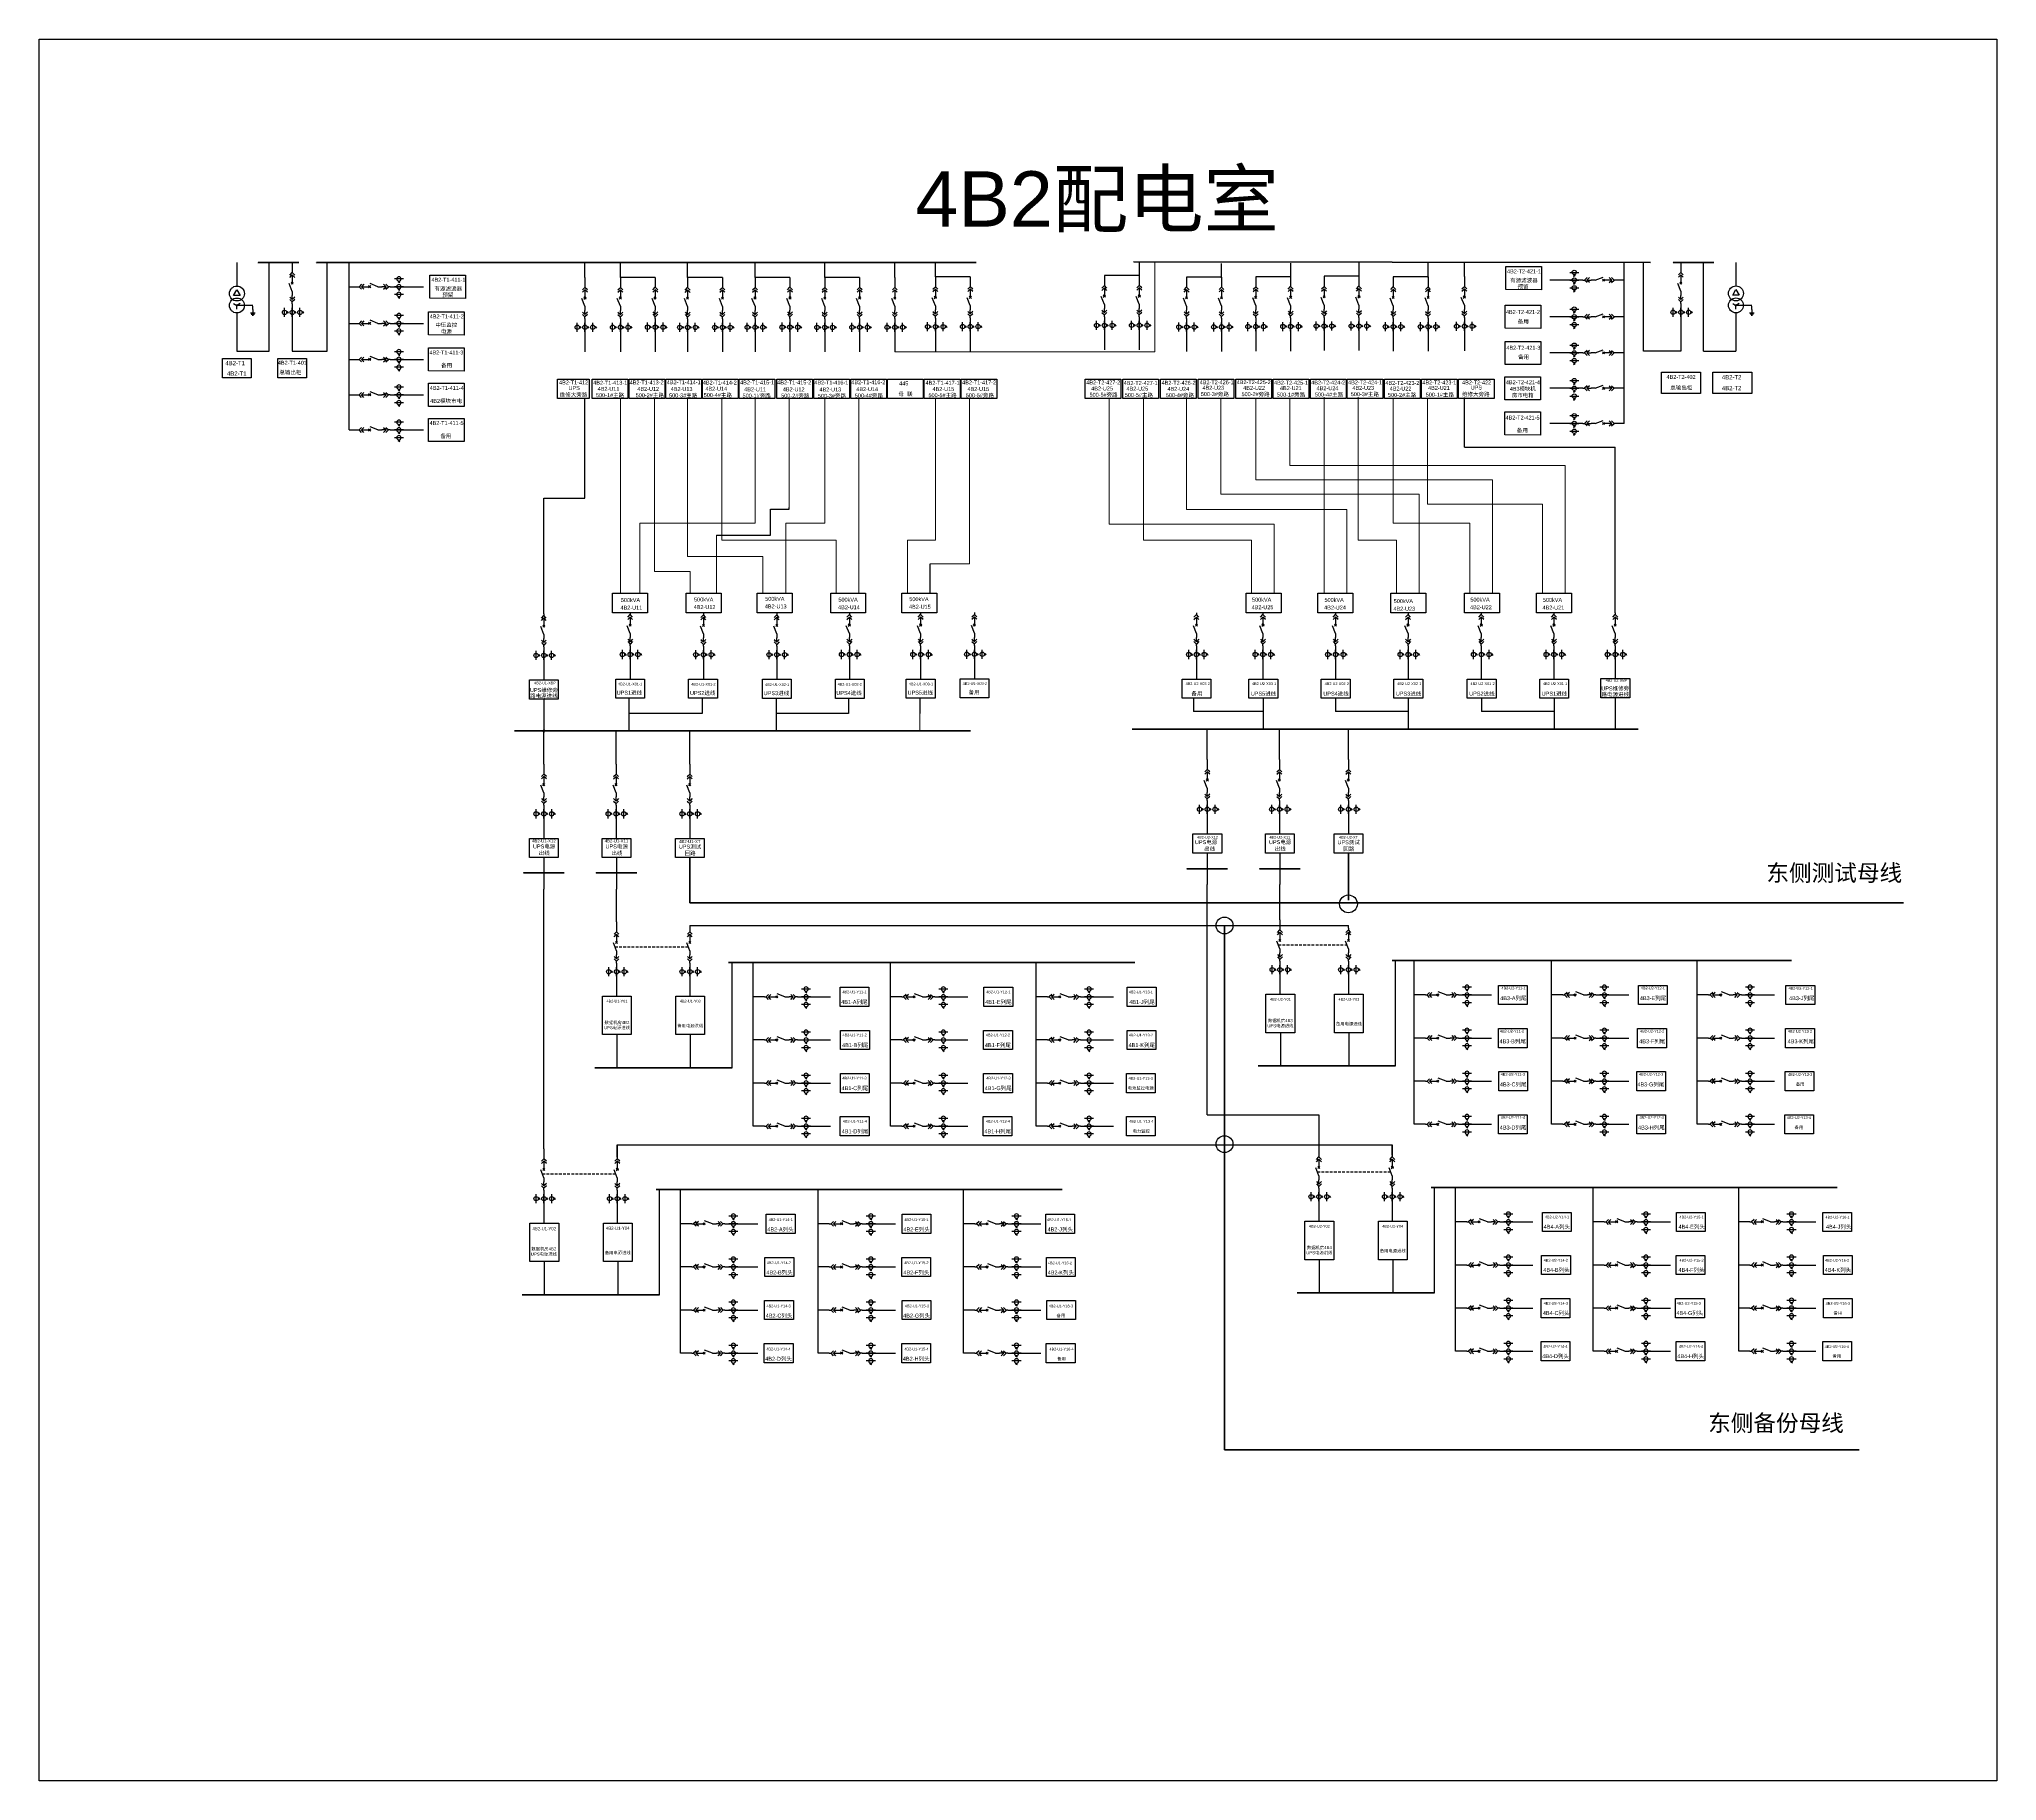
# Model space of a CAD drawing. Header units: millimetres. Extents: x 65 to 419, y 27 to 342.
import ezdxf
from ezdxf.enums import TextEntityAlignment as Align

# ---------------------------------------------------------------- set-up
doc = ezdxf.new("R2010")
doc.units = ezdxf.units.MM
for name, pattern in [('CENTER', [2, 1.25, -0.25, 0.25, -0.25]), ('CONTINOUS', [0]), ('HIDDEN', [0.375, 0.25, -0.125])]:
    doc.linetypes.add(name, pattern=pattern)
doc.styles.get("Standard").update_dxf_attribs({"font": 'arial.ttf'})

# ---------------------------------------------------------------- blocks, each defined once
blk = doc.blocks.new('DYDQAA05')
at = {"color": 0}
blk.add_lwpolyline([(0, 0), (0, -7)], dxfattribs=at)
blk = doc.blocks.new('DYDQAA03')
at = {"color": 0}
for points in [[(0, 0), (0, -1.5)], [(-2.1, -3.6), (0, -1.5)], [(-2.1, -5.6), (0, -3.5)], [(2.1, -3.6), (0, -1.5)], [(2.1, -5.6), (0, -3.5)], [(0, -3.5), (0, -7)]]:
    blk.add_lwpolyline(points, dxfattribs=at)
blk = doc.blocks.new('DYDQAA09')
at = {"color": 0}
blk.add_lwpolyline([(0, 0), (0, -3.5)], dxfattribs=at)
blk.add_lwpolyline([(0, 0), (0, -3.5)], dxfattribs=at)
blk.add_lwpolyline([(0, 0), (0, -3.5)], dxfattribs=at)
blk.add_lwpolyline([(0, 0), (0, -3.5)], dxfattribs=at)
blk.add_lwpolyline([(0, 0), (0, -3.5)], dxfattribs=at)
blk.add_lwpolyline([(0, 0), (0, -3.5)], dxfattribs=at)
blk.add_lwpolyline([(0, 0), (0, -3.5)], dxfattribs=at)
blk.add_lwpolyline([(0, 0), (0, -3.5)], dxfattribs=at)
blk.add_lwpolyline([(0, 0), (0, -3.5)], dxfattribs=at)
blk = doc.blocks.new('DYDQ0201')
at = {"color": 0}
for points in [[(0.9, -0.9), (-0.9, 0.9)], [(-0.9, -0.9), (0.9, 0.9)], [(0, -7), (-2.6, -0.4)]]:
    blk.add_lwpolyline(points, dxfattribs=at)
blk = doc.blocks.new('DYDQAA04')
at = {"color": 0}
for points in [[(0, -3.5), (0, 0)], [(-2.1, -1.4), (0, -3.5)], [(-2.1, -3.4), (0, -5.5)], [(2.1, -1.4), (0, -3.5)], [(2.1, -3.4), (0, -5.5)], [(0, -7), (0, -5.5)]]:
    blk.add_lwpolyline(points, dxfattribs=at)
blk = doc.blocks.new('A$C03DD39B5')
for p, q in [((417, 475), (283, 392)), ((417, 422), (283, 339)), ((350, 333), (350, 467))]:
    blk.add_line(p, q)
blk.add_lwpolyline([(700, 167), (0, 167)])
blk.add_circle((350, 167), 167)

msp = doc.modelspace()

# ---------------------------------------------------------------- linework, layer by layer
at = {"color": 0}
for p, q in [((100.65, 301.93, -41978.97), (100.65, 297.68, -46589.9)), ((106.5, 285.9, -46589.9), (106.5, 301.93, -44804.51)), ((100.06, 295.99, -46589.9), (100.65, 297.01, -46589.9)), ((100.06, 295.99, -46589.9), (100.65, 297.01, -46589.9)), ((101.23, 295.99, -46589.9), (100.06, 295.99, -46589.9)), ((100.06, 294.5, -46589.9), (100.65, 294.17, -46589.9)), ((100.64, 294.27, -46589.9), (100.55, 294.17, -46589.9)), ((100.68, 294.26, -46589.9), (100.55, 294.13, -46589.9)), ((100.6, 294.26, -46589.9), (100.55, 294.21, -46589.9)), ((100.7, 294.25, -46589.9), (100.56, 294.12, -46589.9)), ((100.72, 294.23, -46589.9), (100.58, 294.09, -46589.9)), ((100.73, 294.22, -46589.9), (100.59, 294.08, -46589.9)), ((100.75, 294.18, -46589.9), (100.63, 294.07, -46589.9)), ((100.65, 297.01, -46589.9), (101.23, 295.99, -46589.9)), ((101.23, 294.5, -46589.9), (100.65, 294.17, -46589.9)), ((100.65, 293.49, -46589.9), (100.65, 294.17, -46589.9)), ((103.53, 294.17, -46589.9), (100.65, 294.17, -46589.9)), ((100.75, 294.16, -46589.9), (100.65, 294.06, -46589.9)), ((100.65, 292.81, -46589.9), (100.65, 285.9, -46589.9)), ((103.13, 292.81, -46589.9), (103.94, 292.81, -46589.9)), ((103.23, 292.61, -46589.9), (103.84, 292.61, -46589.9)), ((103.43, 292.41, -46589.9), (103.64, 292.41, -46589.9)), ((100.65, 285.9, -46589.9), (106.5, 285.9, -46589.9))]:
    msp.add_line(p, q, dxfattribs=at)
for p, q in [((116.96, 285.9, -44804.51), (116.96, 301.93, -44804.51)), ((120.94, 271.65), (120.94, 301.93, -44804.51)), ((163.62, 299.24, -26834.55), (163.62, 301.82, -25451.28)), ((170.03, 299.24, -27526.19), (170.03, 301.82, -26142.91)), ((182.19, 299.21, -26834.55), (182.19, 301.79, -25451.28)), ((194.39, 299.24, -26140.18), (194.39, 301.82, -24756.91)), ((207.01, 299.23, -27526.19), (207.01, 301.81, -26142.91)), ((219.69, 299.24, -26834.55), (219.69, 301.82, -25451.28)), ((227.02, 299.35, -46187.79), (227.02, 301.93, -44804.51)), ((263.94, 299.48, -47005.72), (263.94, 302.06, -45622.45)), ((278.8, 299.19, -26834.55), (278.8, 301.77, -25451.28)), ((291.32, 299.27, -26834.55), (291.32, 301.85, -25451.28)), ((303.68, 299.35, -26834.55), (303.68, 301.93, -25451.28)), ((316.19, 299.23, -26834.55), (316.19, 301.81, -25451.28)), ((322.73, 299.42, -27339.61), (322.73, 302, -25956.34)), ((351.62, 272.84), (351.66, 301.95, -45622.45)), ((355.14, 285.93, -45622.45), (355.14, 301.95, -45622.45)), ((366, 285.93, -47407.83), (366, 301.95, -45622.45)), ((371.86, 301.95, -42796.91), (371.86, 297.71, -47407.83)), ((129.18, 297.57, 2201.21), (130.82, 297.57, 2201.21)), ((130.82, 297.57, 2201.21), (134.39, 297.57, 2201.21)), ((176.34, 299.24, -27526.19), (170.03, 299.24, -27526.19)), ((188.5, 299.21, -26834.55), (182.19, 299.21, -26834.55)), ((200.71, 299.24, -26140.18), (194.39, 299.24, -26140.18)), ((213.32, 299.23, -27526.19), (207.01, 299.23, -27526.19)), ((233.34, 299.35, -46187.79), (227.02, 299.35, -46187.79)), ((263.92, 299.58, -47005.72), (257.6, 299.58, -47005.72)), ((278.79, 299.28, -26834.55), (272.47, 299.28, -26834.55)), ((291.3, 299.36, -26834.55), (284.99, 299.36, -26834.55)), ((303.66, 299.44, -26834.55), (297.35, 299.44, -26834.55)), ((316.17, 299.32, -26834.55), (309.86, 299.32, -26834.55)), ((341.75, 298.76, 2201.21), (338.18, 298.76, 2201.21)), ((343.39, 298.76, 2201.21), (341.75, 298.76, 2201.21)), ((371.28, 296.01, -47407.83), (371.86, 297.03, -47407.83)), ((371.28, 296.01, -47407.83), (371.86, 297.03, -47407.83)), ((372.45, 296.01, -47407.83), (371.28, 296.01, -47407.83)), ((371.28, 294.53, -47407.83), (371.86, 294.19, -47407.83)), ((371.85, 294.29, -47407.83), (371.76, 294.2, -47407.83)), ((371.91, 294.28, -47407.83), (371.77, 294.14, -47407.83)), ((371.9, 294.28, -47407.83), (371.77, 294.15, -47407.83)), ((371.82, 294.28, -47407.83), (371.77, 294.23, -47407.83)), ((371.94, 294.25, -47407.83), (371.8, 294.11, -47407.83)), ((371.95, 294.24, -47407.83), (371.81, 294.1, -47407.83)), ((371.96, 294.21, -47407.83), (371.84, 294.09, -47407.83)), ((371.86, 297.03, -47407.83), (372.45, 296.01, -47407.83)), ((372.45, 294.53, -47407.83), (371.86, 294.19, -47407.83)), ((371.86, 293.51, -47407.83), (371.86, 294.19, -47407.83)), ((374.75, 294.19, -47407.83), (371.86, 294.19, -47407.83)), ((371.96, 294.18, -47407.83), (371.87, 294.09, -47407.83)), ((110.66, 293.69, -44804.51), (110.66, 292.05, -44804.51)), ((110.66, 292.05, -44804.51), (110.66, 285.9, -44804.51)), ((129.18, 290.93, 2201.21), (130.82, 290.93, 2201.21)), ((130.82, 290.93, 2201.21), (134.39, 290.93, 2201.21)), ((163.62, 291, -24633.34), (163.62, 289.36, -24633.34)), ((170.03, 291, -25324.98), (170.03, 289.36, -25324.98)), ((176.34, 291.02, -24633.34), (176.34, 289.38, -24633.34)), ((182.19, 290.98, -24633.34), (182.19, 289.34, -24633.34)), ((188.5, 290.99, -23941.7), (188.5, 289.35, -23941.7)), ((194.39, 291, -23938.97), (194.39, 289.36, -23938.97)), ((200.71, 291.02, -23247.33), (200.71, 289.38, -23247.33)), ((207.01, 290.99, -25324.98), (207.01, 289.35, -25324.98)), ((213.32, 291, -24633.34), (213.32, 289.36, -24633.34)), ((219.69, 291, -24633.34), (219.69, 289.36, -24633.34)), ((227.02, 291.11, -43986.57), (227.02, 289.47, -43986.57)), ((233.34, 291.12, -43294.93), (233.34, 289.49, -43294.93)), ((257.6, 291.34, -44804.51), (257.6, 289.7, -44804.51)), ((263.92, 291.36, -44112.87), (263.92, 289.72, -44112.87)), ((272.47, 291.04, -24633.34), (272.47, 289.4, -24633.34)), ((278.79, 291.06, -23941.7), (278.79, 289.42, -23941.7)), ((284.99, 291.12, -24633.34), (284.99, 289.48, -24633.34)), ((291.3, 291.14, -23941.7), (291.3, 289.5, -23941.7)), ((297.35, 291.2, -24633.34), (297.35, 289.56, -24633.34)), ((303.66, 291.22, -23941.7), (303.66, 289.58, -23941.7)), ((309.86, 291.08, -24633.34), (309.86, 289.44, -24633.34)), ((316.17, 291.1, -23941.7), (316.17, 289.46, -23941.7)), ((322.73, 291.18, -25138.4), (322.73, 289.54, -25138.4)), ((341.75, 292.12, 2201.21), (338.18, 292.12, 2201.21)), ((343.39, 292.12, 2201.21), (341.75, 292.12, 2201.21)), ((361.9, 293.71, -45622.45), (361.9, 292.07, -45622.45)), ((361.9, 292.07, -45622.45), (361.9, 285.93, -45622.45)), ((371.86, 292.83, -47407.83), (371.86, 285.93, -47407.83)), ((374.34, 292.83, -47407.83), (375.16, 292.83, -47407.83)), ((374.45, 292.63, -47407.83), (375.05, 292.63, -47407.83)), ((374.65, 292.43, -47407.83), (374.85, 292.43, -47407.83)), ((163.62, 289.36, -24633.34), (163.62, 285.79, -24633.34)), ((170.03, 289.36, -25324.98), (170.03, 285.8, -25324.98)), ((176.34, 289.38, -24633.34), (176.34, 285.81, -24633.34)), ((182.19, 289.34, -24633.34), (182.19, 285.77, -24633.34)), ((188.5, 289.35, -23941.7), (188.5, 285.79, -23941.7)), ((194.39, 289.36, -23938.97), (194.39, 285.8, -23938.97)), ((200.71, 289.38, -23247.33), (200.71, 285.81, -23247.33)), ((207.01, 289.35, -25324.98), (207.01, 285.78, -25324.98)), ((213.32, 289.36, -24633.34), (213.32, 285.8, -24633.34)), ((219.69, 289.36, -24633.34), (219.69, 285.8, -24633.34)), ((227.02, 289.47, -43986.57), (227.02, 285.9, -43986.57)), ((233.34, 289.49, -43294.93), (233.34, 285.92, -43294.93)), ((257.6, 289.7, -44804.51), (257.6, 286.14, -44804.51)), ((263.92, 289.72, -44112.87), (263.92, 286.15, -44112.87)), ((272.47, 289.4, -24633.34), (272.47, 285.84, -24633.34)), ((278.79, 289.42, -23941.7), (278.79, 285.85, -23941.7)), ((284.99, 289.48, -24633.34), (284.99, 285.92, -24633.34)), ((291.3, 289.5, -23941.7), (291.3, 285.93, -23941.7)), ((297.35, 289.56, -24633.34), (297.35, 286, -24633.34)), ((303.66, 289.58, -23941.7), (303.66, 286.01, -23941.7)), ((309.86, 289.44, -24633.34), (309.86, 285.88, -24633.34)), ((316.17, 289.46, -23941.7), (316.17, 285.89, -23941.7)), ((322.73, 289.54, -25138.4), (322.73, 285.97, -25138.4)), ((110.66, 285.9, -44804.51), (116.96, 285.9, -44804.51)), ((129.18, 284.4, 2201.21), (130.82, 284.4, 2201.21)), ((130.82, 284.4, 2201.21), (134.39, 284.4, 2201.21)), ((341.75, 285.59, 2201.21), (338.18, 285.59, 2201.21)), ((343.39, 285.59, 2201.21), (341.75, 285.59, 2201.21)), ((361.9, 285.93, -45622.45), (355.14, 285.93, -45622.45)), ((366, 285.93, -47407.83), (371.86, 285.93, -47407.83)), ((129.18, 278, 2201.21), (130.82, 278, 2201.21)), ((130.82, 278, 2201.21), (134.39, 278, 2201.21)), ((341.75, 279.19, 2201.21), (338.18, 279.19, 2201.21)), ((343.39, 279.19, 2201.21), (341.75, 279.19, 2201.21)), ((341.75, 272.84, 2201.21), (338.18, 272.84, 2201.21)), ((343.39, 272.84, 2201.21), (341.75, 272.84, 2201.21)), ((129.18, 271.65, 2201.21), (130.82, 271.65, 2201.21)), ((130.82, 271.65, 2201.21), (134.39, 271.65, 2201.21)), ((156.18, 231.66, -24885.89), (156.18, 230.02, -24885.89)), ((171.8, 231.82, 2201.21), (171.8, 230.18, 2201.21)), ((185.06, 231.77, 2201.21), (185.06, 230.13, 2201.21)), ((198.32, 231.77, 2201.21), (198.32, 230.13, 2201.21)), ((211.46, 231.82, 2201.21), (211.46, 230.18, 2201.21)), ((224.36, 231.82, 2201.21), (224.36, 230.18, 2201.21)), ((234.09, 231.86, 33819.64), (234.09, 230.22, 33819.64)), ((274.26, 231.82, 2201.21), (274.26, 230.18, 2201.21)), ((286.29, 231.82, 2201.21), (286.29, 230.18, 2201.21)), ((299.43, 231.82, 2201.21), (299.43, 230.18, 2201.21)), ((312.54, 231.82, 2201.21), (312.54, 230.18, 2201.21)), ((325.8, 231.82, 2201.21), (325.8, 230.18, 2201.21)), ((338.94, 231.82, 2201.21), (338.94, 230.18, 2201.21)), ((350.02, 231.82, -25390.95), (350.02, 230.18, -25390.95)), ((156.18, 230.02, -24885.89), (156.18, 226.45, -24885.89)), ((171.8, 230.18, 2201.21), (171.8, 226.61, 2201.21)), ((185.06, 230.13, 2201.21), (185.06, 226.57, 2201.21)), ((198.32, 230.13, 2201.21), (198.32, 226.57, 2201.21)), ((211.46, 230.18, 2201.21), (211.46, 226.61, 2201.21)), ((224.36, 230.18, 2201.21), (224.36, 226.61, 2201.21)), ((234.09, 230.22, 33819.64), (234.09, 226.65, 33819.64)), ((274.26, 230.18, 2201.21), (274.26, 226.61, 2201.21)), ((286.29, 230.18, 2201.21), (286.29, 226.61, 2201.21)), ((299.43, 230.18, 2201.21), (299.43, 226.61, 2201.21)), ((312.54, 230.18, 2201.21), (312.54, 226.61, 2201.21)), ((325.8, 230.18, 2201.21), (325.8, 226.61, 2201.21)), ((338.94, 230.18, 2201.21), (338.94, 226.61, 2201.21)), ((350.02, 230.18, -25390.95), (350.02, 226.61, -25390.95)), ((273.74, 223.22, 914.33), (273.74, 220.75, 914.33)), ((286.31, 223.22, 914.33), (286.31, 217.45, 914.33)), ((299.44, 223.22, 914.33), (299.44, 220.74, 914.33)), ((312.55, 223.22, 914.33), (312.55, 217.45, 914.33)), ((325.82, 223.22, 914.33), (325.82, 220.74, 914.33)), ((338.95, 223.22, 914.33), (338.95, 217.54, 914.33)), ((338.95, 223.22, 914.33), (338.95, 220.74, 914.33)), ((350.04, 223.22, -27652.14), (350.04, 217.5, -27652.14)), ((156.18, 222.97, -24885.89), (156.18, 217.25, -24885.89)), ((171.59, 223.13, -14210.46), (171.59, 217.37, -14210.46)), ((184.85, 220.39, 348.94), (171.59, 220.39, 348.94)), ((184.85, 223.09, 348.94), (184.85, 220.39, 348.94)), ((198.19, 223.04, 348.94), (198.19, 217.32, 348.94)), ((211.33, 220.35, 348.94), (198.19, 220.35, 348.94)), ((211.33, 223.09, 348.94), (211.33, 220.35, 348.94)), ((224.21, 223.13, 348.94), (224.21, 220.39, 348.94)), ((286.31, 220.74, 914.33), (273.74, 220.74, 914.33)), ((312.55, 220.74, 914.33), (299.44, 220.74, 914.33)), ((338.95, 220.74, 914.33), (325.82, 220.74, 914.33)), ((156.19, 211.23, -13263.43), (156.19, 217.07, -11880.15)), ((169.25, 211.23, -13263.43), (169.25, 217.07, -11880.15)), ((182.59, 211.23, -13263.43), (182.59, 217.07, -11880.15)), ((276.22, 212.06, -13735.04), (276.22, 217.56, -12351.77)), ((289.27, 212.06, -13735.04), (289.27, 217.56, -12351.77)), ((301.75, 212.06, -13735.04), (301.75, 217.56, -12351.77)), ((156.19, 203, -11062.21), (156.19, 201.36, -11062.21)), ((169.25, 203, -11062.21), (169.25, 201.36, -11062.21)), ((182.59, 203, -11062.21), (182.59, 201.36, -11062.21)), ((276.22, 203.82, -11533.83), (276.22, 202.18, -11533.83)), ((276.22, 202.18, -11533.83), (276.22, 198.62, -11533.83)), ((289.27, 203.82, -11533.83), (289.27, 202.18, -11533.83)), ((289.27, 202.18, -11533.83), (289.27, 198.62, -11533.83)), ((301.75, 203.82, -11533.83), (301.75, 202.18, -11533.83)), ((301.75, 202.18, -11533.83), (301.75, 198.62, -11533.83)), ((156.19, 201.36, -11062.21), (156.19, 197.79, -11062.21)), ((169.25, 201.36, -11062.21), (169.25, 197.79, -11062.21)), ((182.59, 201.36, -11062.21), (182.59, 197.79, -11062.21)), ((276.22, 195.14, -11533.83), (276.22, 189.42, -11533.83)), ((289.35, 195.14, -11565.32), (289.35, 189.42, -11565.32)), ((156.19, 194.31, -11062.21), (156.19, 188.59, -11062.21)), ((169.33, 194.31, -11093.7), (169.33, 188.59, -11093.7)), ((156.19, 141.64, -12148.29), (156.19, 188.59, -11062.21)), ((169.33, 182.69, -12476.98), (169.33, 188.59, -11093.7)), ((276.22, 147.8, -12496.54), (276.22, 189.42, -11533.83)), ((289.36, 183.03, -24438.63), (289.35, 189.42, -11565.32)), ((169.33, 174.45, -10275.76), (169.33, 172.81, -10275.76)), ((190.23, 156.31, -9835.7), (190.23, 175.34, 14389.02)), ((194.05, 161.32, 14043.2), (194.05, 175.34, 14389.02)), ((218.92, 161.32, 14043.2), (218.92, 175.34, 14389.02)), ((245.27, 161.32, 14043.2), (245.27, 175.34, 14389.02)), ((289.36, 174.79, -22237.42), (289.36, 173.15, -22237.42)), ((310.26, 156.65, -21797.36), (310.26, 175.68, 2427.36)), ((313.65, 161.67, 2081.54), (313.65, 175.68, 2427.36)), ((338.52, 161.67, 2081.54), (338.52, 175.68, 2427.36)), ((364.87, 161.67, 2081.54), (364.87, 175.68, 2427.36)), ((169.33, 172.81, -10275.76), (169.33, 169.24, -10275.76)), ((289.36, 173.15, -22237.42), (289.36, 169.59, -22237.42)), ((196.09, 169.12, 12659.92), (194.05, 169.12, 13351.56)), ((202.84, 169.12, 14861.13), (204.48, 169.12, 14861.13)), ((204.48, 169.12, 14861.13), (208.04, 169.12, 14861.13)), ((220.96, 169.12, 12659.92), (218.92, 169.12, 13351.56)), ((227.71, 169.12, 14861.13), (229.35, 169.12, 14861.13)), ((229.35, 169.12, 14861.13), (232.91, 169.12, 14861.13)), ((247.31, 169.12, 12659.92), (245.27, 169.12, 13351.56)), ((254.06, 169.12, 14861.13), (255.7, 169.12, 14861.13)), ((255.7, 169.12, 14861.13), (259.26, 169.12, 14861.13)), ((315.68, 169.46, 698.26), (313.65, 169.46, 1389.9)), ((322.43, 169.46, 2899.48), (324.07, 169.46, 2899.48)), ((324.07, 169.46, 2899.48), (327.64, 169.46, 2899.48)), ((340.55, 169.46, 698.26), (338.52, 169.46, 1389.9)), ((347.3, 169.46, 2899.48), (348.94, 169.46, 2899.48)), ((348.94, 169.46, 2899.48), (352.51, 169.46, 2899.48)), ((366.9, 169.46, 698.26), (364.87, 169.46, 1389.9)), ((373.65, 169.46, 2899.48), (375.29, 169.46, 2899.48)), ((375.29, 169.46, 2899.48), (378.86, 169.46, 2899.48)), ((169.41, 162.29, -10307.25), (169.41, 156.31, -9835.7)), ((196.09, 161.32, 14043.2), (194.05, 161.32, 14043.2)), ((194.05, 153.52, 14734.83), (194.05, 161.32, 14043.2)), ((202.84, 161.32, 16244.41), (204.48, 161.32, 16244.41)), ((204.48, 161.32, 16244.41), (208.04, 161.32, 16244.41)), ((220.96, 161.32, 14043.2), (218.92, 161.32, 14043.2)), ((218.92, 153.52, 14734.83), (218.92, 161.32, 14043.2)), ((227.71, 161.32, 16244.41), (229.35, 161.32, 16244.41)), ((229.35, 161.32, 16244.41), (232.91, 161.32, 16244.41)), ((247.31, 161.32, 14043.2), (245.27, 161.32, 14043.2)), ((245.27, 153.52, 14734.83), (245.27, 161.32, 14043.2)), ((254.06, 161.32, 16244.41), (255.7, 161.32, 16244.41)), ((255.7, 161.32, 16244.41), (259.26, 161.32, 16244.41)), ((289.44, 162.63, -22268.91), (289.44, 156.65, -21797.36)), ((315.68, 161.67, 2081.54), (313.65, 161.67, 2081.54)), ((313.65, 153.87, 2773.18), (313.65, 161.67, 2081.54)), ((322.43, 161.67, 4282.76), (324.07, 161.67, 4282.76)), ((324.07, 161.67, 4282.76), (327.64, 161.67, 4282.76)), ((340.55, 161.67, 2081.54), (338.52, 161.67, 2081.54)), ((338.52, 153.87, 2773.18), (338.52, 161.67, 2081.54)), ((347.3, 161.67, 4282.76), (348.94, 161.67, 4282.76)), ((348.94, 161.67, 4282.76), (352.51, 161.67, 4282.76)), ((366.9, 161.67, 2081.54), (364.87, 161.67, 2081.54)), ((364.87, 153.87, 2773.18), (364.87, 161.67, 2081.54)), ((373.65, 161.67, 4282.76), (375.29, 161.67, 4282.76)), ((375.29, 161.67, 4282.76), (378.86, 161.67, 4282.76)), ((196.09, 153.52, 14734.83), (194.05, 153.52, 14734.83)), ((194.05, 145.72, 15426.47), (194.05, 153.52, 14734.83)), ((202.84, 153.52, 16936.05), (204.48, 153.52, 16936.05)), ((204.48, 153.52, 16936.05), (208.04, 153.52, 16936.05)), ((220.96, 153.52, 14734.83), (218.92, 153.52, 14734.83)), ((218.92, 145.72, 15426.47), (218.92, 153.52, 14734.83)), ((227.71, 153.52, 16936.05), (229.35, 153.52, 16936.05)), ((229.35, 153.52, 16936.05), (232.91, 153.52, 16936.05)), ((247.31, 153.52, 14734.83), (245.27, 153.52, 14734.83)), ((245.27, 145.72, 15426.47), (245.27, 153.52, 14734.83)), ((254.06, 153.52, 16936.05), (255.7, 153.52, 16936.05)), ((255.7, 153.52, 16936.05), (259.26, 153.52, 16936.05)), ((315.68, 153.87, 2773.18), (313.65, 153.87, 2773.18)), ((313.65, 146.07, 3464.82), (313.65, 153.87, 2773.18)), ((322.43, 153.87, 4974.39), (324.07, 153.87, 4974.39)), ((324.07, 153.87, 4974.39), (327.64, 153.87, 4974.39)), ((340.55, 153.87, 2773.18), (338.52, 153.87, 2773.18)), ((338.52, 146.07, 3464.82), (338.52, 153.87, 2773.18)), ((347.3, 153.87, 4974.39), (348.94, 153.87, 4974.39)), ((348.94, 153.87, 4974.39), (352.51, 153.87, 4974.39)), ((366.9, 153.87, 2773.18), (364.87, 153.87, 2773.18)), ((364.87, 146.07, 3464.82), (364.87, 153.87, 2773.18)), ((373.65, 153.87, 4974.39), (375.29, 153.87, 4974.39)), ((375.29, 153.87, 4974.39), (378.86, 153.87, 4974.39)), ((196.09, 145.72, 15426.47), (194.05, 145.72, 15426.47)), ((202.84, 145.72, 17627.69), (204.48, 145.72, 17627.69)), ((204.48, 145.72, 17627.69), (208.04, 145.72, 17627.69)), ((220.96, 145.72, 15426.47), (218.92, 145.72, 15426.47)), ((227.71, 145.72, 17627.69), (229.35, 145.72, 17627.69)), ((229.35, 145.72, 17627.69), (232.91, 145.72, 17627.69)), ((247.31, 145.72, 15426.47), (245.27, 145.72, 15426.47)), ((254.06, 145.72, 17627.69), (255.7, 145.72, 17627.69)), ((255.7, 145.72, 17627.69), (259.26, 145.72, 17627.69)), ((276.22, 147.8, -12496.54), (296.41, 147.8, -12496.54)), ((296.41, 147.8, -12496.54), (296.41, 140.49, -22757.13)), ((315.68, 146.07, 3464.82), (313.65, 146.07, 3464.82)), ((322.43, 146.07, 5666.03), (324.07, 146.07, 5666.03)), ((324.07, 146.07, 5666.03), (327.64, 146.07, 5666.03)), ((340.55, 146.07, 3464.82), (338.52, 146.07, 3464.82)), ((347.3, 146.07, 5666.03), (348.94, 146.07, 5666.03)), ((348.94, 146.07, 5666.03), (352.51, 146.07, 5666.03)), ((366.9, 146.07, 3464.82), (364.87, 146.07, 3464.82)), ((373.65, 146.07, 5666.03), (375.29, 146.07, 5666.03)), ((375.29, 146.07, 5666.03), (378.86, 146.07, 5666.03)), ((317.32, 115.6, -20115.86), (317.32, 134.64, 4108.86)), ((321.14, 120.62, 3763.04), (321.14, 134.64, 4108.86)), ((346.01, 120.62, 3763.04), (346.01, 134.64, 4108.86)), ((372.36, 120.62, 3763.04), (372.36, 134.64, 4108.86)), ((156.19, 133.4, -9947.08), (156.19, 131.76, -9947.08)), ((156.19, 131.76, -9947.08), (156.19, 128.2, -9947.08)), ((177.1, 115.26, -9507.02), (177.1, 134.29, 14717.7)), ((180.92, 120.27, 14371.88), (180.92, 134.29, 14717.7)), ((205.79, 120.27, 14371.88), (205.79, 134.29, 14717.7)), ((232.14, 120.27, 14371.88), (232.14, 134.29, 14717.7)), ((296.41, 133.74, -20555.92), (296.41, 132.1, -20555.92)), ((296.41, 132.1, -20555.92), (296.41, 128.54, -20555.92)), ((182.95, 128.07, 12988.6), (180.92, 128.07, 13680.24)), ((189.7, 128.07, 15189.82), (191.34, 128.07, 15189.82)), ((191.34, 128.07, 15189.82), (194.91, 128.07, 15189.82)), ((207.82, 128.07, 12988.6), (205.79, 128.07, 13680.24)), ((214.57, 128.07, 15189.82), (216.21, 128.07, 15189.82)), ((216.21, 128.07, 15189.82), (219.78, 128.07, 15189.82)), ((234.17, 128.07, 12988.6), (232.14, 128.07, 13680.24)), ((240.92, 128.07, 15189.82), (242.56, 128.07, 15189.82)), ((242.56, 128.07, 15189.82), (246.13, 128.07, 15189.82)), ((323.17, 128.42, 2379.77), (321.14, 128.42, 3071.4)), ((329.92, 128.42, 4580.98), (331.56, 128.42, 4580.98)), ((331.56, 128.42, 4580.98), (335.13, 128.42, 4580.98)), ((348.04, 128.42, 2379.77), (346.01, 128.42, 3071.4)), ((354.79, 128.42, 4580.98), (356.43, 128.42, 4580.98)), ((356.43, 128.42, 4580.98), (360, 128.42, 4580.98)), ((374.39, 128.42, 2379.77), (372.36, 128.42, 3071.4)), ((381.14, 128.42, 4580.98), (382.78, 128.42, 4580.98)), ((382.78, 128.42, 4580.98), (386.35, 128.42, 4580.98)), ((156.27, 121.24, -9978.57), (156.27, 115.26, -9507.02)), ((296.49, 121.58, -20587.4), (296.49, 115.6, -20115.86)), ((323.17, 120.62, 3763.04), (321.14, 120.62, 3763.04)), ((321.14, 112.82, 4454.68), (321.14, 120.62, 3763.04)), ((329.92, 120.62, 5964.26), (331.56, 120.62, 5964.26)), ((331.56, 120.62, 5964.26), (335.13, 120.62, 5964.26)), ((348.04, 120.62, 3763.04), (346.01, 120.62, 3763.04)), ((346.01, 112.82, 4454.68), (346.01, 120.62, 3763.04)), ((354.79, 120.62, 5964.26), (356.43, 120.62, 5964.26)), ((356.43, 120.62, 5964.26), (360, 120.62, 5964.26)), ((374.39, 120.62, 3763.04), (372.36, 120.62, 3763.04)), ((372.36, 112.82, 4454.68), (372.36, 120.62, 3763.04)), ((381.14, 120.62, 5964.26), (382.78, 120.62, 5964.26)), ((382.78, 120.62, 5964.26), (386.35, 120.62, 5964.26)), ((182.95, 120.27, 14371.88), (180.92, 120.27, 14371.88)), ((180.92, 112.47, 15063.52), (180.92, 120.27, 14371.88)), ((189.7, 120.27, 16573.09), (191.34, 120.27, 16573.09)), ((191.34, 120.27, 16573.09), (194.91, 120.27, 16573.09)), ((207.82, 120.27, 14371.88), (205.79, 120.27, 14371.88)), ((205.79, 112.47, 15063.52), (205.79, 120.27, 14371.88)), ((214.57, 120.27, 16573.09), (216.21, 120.27, 16573.09)), ((216.21, 120.27, 16573.09), (219.78, 120.27, 16573.09)), ((234.17, 120.27, 14371.88), (232.14, 120.27, 14371.88)), ((232.14, 112.47, 15063.52), (232.14, 120.27, 14371.88)), ((240.92, 120.27, 16573.09), (242.56, 120.27, 16573.09)), ((242.56, 120.27, 16573.09), (246.13, 120.27, 16573.09)), ((182.95, 112.47, 15063.52), (180.92, 112.47, 15063.52)), ((180.92, 104.67, 15755.15), (180.92, 112.47, 15063.52)), ((189.7, 112.47, 17264.73), (191.34, 112.47, 17264.73)), ((191.34, 112.47, 17264.73), (194.91, 112.47, 17264.73)), ((207.82, 112.47, 15063.52), (205.79, 112.47, 15063.52)), ((205.79, 104.67, 15755.15), (205.79, 112.47, 15063.52)), ((214.57, 112.47, 17264.73), (216.21, 112.47, 17264.73)), ((216.21, 112.47, 17264.73), (219.78, 112.47, 17264.73)), ((234.17, 112.47, 15063.52), (232.14, 112.47, 15063.52)), ((232.14, 104.67, 15755.15), (232.14, 112.47, 15063.52)), ((240.92, 112.47, 17264.73), (242.56, 112.47, 17264.73)), ((242.56, 112.47, 17264.73), (246.13, 112.47, 17264.73)), ((323.17, 112.82, 4454.68), (321.14, 112.82, 4454.68)), ((321.14, 105.02, 5146.32), (321.14, 112.82, 4454.68)), ((329.92, 112.82, 6655.89), (331.56, 112.82, 6655.89)), ((331.56, 112.82, 6655.89), (335.13, 112.82, 6655.89)), ((348.04, 112.82, 4454.68), (346.01, 112.82, 4454.68)), ((346.01, 105.02, 5146.32), (346.01, 112.82, 4454.68)), ((354.79, 112.82, 6655.89), (356.43, 112.82, 6655.89)), ((356.43, 112.82, 6655.89), (360, 112.82, 6655.89)), ((374.39, 112.82, 4454.68), (372.36, 112.82, 4454.68)), ((372.36, 105.02, 5146.32), (372.36, 112.82, 4454.68)), ((381.14, 112.82, 6655.89), (382.78, 112.82, 6655.89)), ((382.78, 112.82, 6655.89), (386.35, 112.82, 6655.89)), ((182.95, 104.67, 15755.15), (180.92, 104.67, 15755.15)), ((189.7, 104.67, 17956.37), (191.34, 104.67, 17956.37)), ((191.34, 104.67, 17956.37), (194.91, 104.67, 17956.37)), ((207.82, 104.67, 15755.15), (205.79, 104.67, 15755.15)), ((214.57, 104.67, 17956.37), (216.21, 104.67, 17956.37)), ((216.21, 104.67, 17956.37), (219.78, 104.67, 17956.37)), ((234.17, 104.67, 15755.15), (232.14, 104.67, 15755.15)), ((240.92, 104.67, 17956.37), (242.56, 104.67, 17956.37)), ((242.56, 104.67, 17956.37), (246.13, 104.67, 17956.37)), ((323.17, 105.02, 5146.32), (321.14, 105.02, 5146.32)), ((329.92, 105.02, 7347.53), (331.56, 105.02, 7347.53)), ((331.56, 105.02, 7347.53), (335.13, 105.02, 7347.53)), ((348.04, 105.02, 5146.32), (346.01, 105.02, 5146.32)), ((354.79, 105.02, 7347.53), (356.43, 105.02, 7347.53)), ((356.43, 105.02, 7347.53), (360, 105.02, 7347.53)), ((374.39, 105.02, 5146.32), (372.36, 105.02, 5146.32)), ((381.14, 105.02, 7347.53), (382.78, 105.02, 7347.53)), ((382.78, 105.02, 7347.53), (386.35, 105.02, 7347.53))]:
    msp.add_line(p, q)
at = {"color": 1, "lineweight": 20}
for p, q in [((266.72, 285.8, -24633.34), (266.74, 302.07, -45622.45)), ((219.69, 285.8, -24633.34), (266.72, 285.8, -24633.34))]:
    msp.add_line(p, q, dxfattribs=at)
at = {"color": 0, "linetype": 'CENTER', "ltscale": 0.5}
msp.add_line((103.53, 293.42, -46589.9), (103.53, 294.17, -46589.9), dxfattribs=at)
at = {"linetype": 'CENTER', "ltscale": 0.5}
msp.add_line((374.75, 293.44, -47407.83), (374.75, 294.19, -47407.83), dxfattribs=at)
at = {"color": 5, "lineweight": 30}
for p, q in [((163.62, 259.33, -27087.1), (163.62, 277.35, -25451.28)), ((322.73, 268.52, -27592.16), (322.73, 277.53, -25956.34)), ((322.73, 268.52, -27592.16), (350.02, 268.52, -27592.16)), ((350.02, 238.57, -27592.16), (350.02, 268.52, -27592.16)), ((156.18, 238.41, -27087.1), (156.18, 259.33, -27087.1)), ((156.18, 259.33, -27087.1), (163.62, 259.33, -27087.1))]:
    msp.add_line(p, q, dxfattribs=at)
at = {"color": 6, "lineweight": 20}
for p, q in [((170.03, 277.35, -26142.91), (170.03, 242.12)), ((176.21, 277.37, -25451.28), (176.21, 246.08, -25451.28)), ((182.19, 277.33, -25451.28), (182.19, 248.74, -25451.28)), ((188.37, 277.34, -24759.64), (188.37, 251.74, -24759.64)), ((227.02, 277.35, -25451.28), (227.02, 251.74, -44804.51)), ((264.68, 277.41, -69564.15), (264.68, 251.74, -69564.15)), ((297.35, 277.56, -25451.28), (297.35, 242.12)), ((303.53, 277.57, -24759.64), (303.53, 251.74, -24759.64)), ((309.86, 277.44, -25451.28), (309.86, 254.78, -25451.28)), ((316.04, 277.45, -24759.64), (316.04, 258.26, -24759.64)), ((316.04, 258.26, -24759.64), (336.85, 258.26, -24759.64)), ((336.85, 258.26, -24759.64), (336.85, 242.12)), ((188.37, 251.74, -50210.91), (209.07, 251.74, -50210.91)), ((209.07, 251.74, -50210.91), (209.07, 242.12)), ((227.02, 251.74, -70255.79), (221.97, 251.74, -70255.79)), ((221.97, 251.74, -70255.79), (221.97, 242.12)), ((264.68, 251.74, -69564.15), (284.19, 251.74, -69564.15)), ((284.19, 251.74, -69564.15), (284.19, 244.42, -54868.49)), ((303.53, 251.74, -24759.64), (310.46, 251.74, -24759.64)), ((309.86, 254.78, -25451.28), (323.72, 254.78, -25451.28)), ((310.46, 251.74, -24759.64), (310.46, 242.12)), ((323.72, 254.78, -25451.28), (323.72, 242.12)), ((182.19, 248.74, -50902.55), (195.82, 248.74, -50902.55)), ((195.82, 248.74, -50902.55), (195.82, 242.12)), ((176.21, 246.08, -50902.55), (182.65, 246.08, -25451.28)), ((182.65, 246.08, -25451.28), (182.65, 242.12)), ((284.19, 244.42, -54868.49), (284.19, 242.21, -54868.49))]:
    msp.add_line(p, q, dxfattribs=at)
at = {"color": 4, "lineweight": 20}
for p, q in [((194.39, 254.78), (194.39, 277.35, -24756.91)), ((200.57, 257.6), (200.57, 277.37, -24065.27)), ((207.01, 254.78), (207.01, 277.34, -26142.91)), ((213.19, 277.36, -25451.28), (213.19, 254.78, -25451.28)), ((233.2, 277.35, -25451.28), (233.2, 247.43, -44112.87)), ((258.49, 277.4, -70255.79), (258.49, 254.62, -70255.79)), ((272.47, 277.4, -25451.28), (272.47, 257.27, -25451.28)), ((278.65, 277.41, -24759.64), (278.65, 260.06, -24759.64)), ((284.99, 277.48, -25451.28), (284.99, 262.66, -25451.28)), ((291.17, 277.49, -24759.64), (291.17, 265.21, -24759.64)), ((284.99, 262.66, -25451.28), (327.84, 262.66, -25451.28)), ((291.17, 265.21, -24759.64), (340.97, 265.21, -24759.64)), ((327.84, 262.66, -25451.28), (327.84, 242.12)), ((340.97, 265.21, -24759.64), (340.97, 242.12)), ((278.65, 260.06, -24759.64), (314.58, 260.06, -24759.64)), ((314.58, 260.06, -24759.64), (314.58, 242.12)), ((272.47, 257.27, -25451.28), (301.47, 257.27, -25451.28)), ((301.47, 257.27, -25451.28), (301.47, 242.12)), ((173.56, 243.76, -25451.28), (173.56, 254.78, -25451.28)), ((173.56, 254.78, -25451.28), (194.39, 254.78, -25451.28)), ((187.41, 242.12), (187.41, 252.65)), ((199.94, 242.12), (199.94, 254.78, -25451.28)), ((199.94, 254.78, -25451.28), (207.01, 254.78, -25451.28)), ((213.19, 242.12), (213.19, 254.78, -25451.28)), ((258.49, 254.62, -70255.79), (288.33, 254.62, -70255.79)), ((288.33, 254.62, -70255.79), (288.33, 242.12)), ((233.2, 247.43, -69564.15), (226.09, 247.43, -69564.15)), ((173.56, 243.76, -25451.28), (173.56, 242.12))]:
    msp.add_line(p, q, dxfattribs=at)
at = {"color": 4}
for p, q in [((197.19, 252.65), (197.19, 257.3)), ((197.19, 257.3), (200.57, 257.3)), ((187.41, 252.65), (197.19, 252.65)), ((226.09, 242.12), (226.09, 247.43, -69564.15))]:
    msp.add_line(p, q, dxfattribs=at)
at = {"color": 6}
msp.add_line((200.57, 257.3), (200.57, 257.6), dxfattribs=at)
at = {"lineweight": 20}
msp.add_line((224.21, 220.39, 348.94), (224.21, 217.37, 15206.95), dxfattribs=at)
at = {"color": 1, "lineweight": 40}
for p, q in [((150.9, 217.21, -11880.15), (233.35, 217.21, -11880.15)), ((262.62, 217.56, -12351.77), (354.2, 217.56, -12351.77)), ((189.62, 175.34, 14389.02), (263.11, 175.34, 14389.02)), ((309.66, 175.68, 2427.36), (381.89, 175.68, 2427.36)), ((316.71, 134.64, 4108.86), (390.19, 134.64, 4108.86)), ((176.49, 134.29, 14717.7), (249.97, 134.29, 14717.7))]:
    msp.add_line(p, q, dxfattribs=at)
at = {"color": 6, "lineweight": 40}
for p, q in [((301.75, 195.14, -11566.34), (301.75, 186.61, -11566.34)), ((182.59, 194.31, -11094.72), (182.59, 186.12, -13169.63))]:
    msp.add_line(p, q, dxfattribs=at)
at = {"color": 6, "lineweight": 35}
msp.add_line((182.59, 186.12, -11786.36), (402.17, 186.12, -11786.36), dxfattribs=at)
at = {"color": 5}
for p, q in [((182.6, 182.03, -14521.43), (182.6, 181.2, -12476.98)), ((301.76, 181.54, -24438.63), (301.76, 182.03, -24438.63)), ((182.6, 174.45, -10275.76), (182.6, 172.81, -10275.76)), ((301.76, 174.79, -22237.42), (301.76, 173.15, -22237.42)), ((182.6, 172.81, -10275.76), (182.6, 169.24, -10275.76)), ((301.76, 173.15, -22237.42), (301.76, 169.59, -22237.42)), ((182.68, 162.29, -10307.25), (182.68, 156.31, -9835.7)), ((301.84, 162.63, -22268.91), (301.84, 156.65, -21797.36)), ((169.47, 133.4, -8342.69), (169.47, 131.76, -8342.69)), ((169.47, 131.76, -8342.69), (169.47, 128.2, -8342.69)), ((309.69, 133.74, -20995.99), (309.69, 132.1, -20995.99)), ((309.69, 132.1, -20995.99), (309.69, 128.54, -20995.99)), ((169.55, 121.24, -8374.18), (169.55, 115.26, -7902.63)), ((309.77, 121.58, -21027.47), (309.77, 115.6, -20555.93))]:
    msp.add_line(p, q, dxfattribs=at)
at = {"color": 3, "lineweight": 30}
for p, q in [((182.6, 182.03, -13499.2), (301.76, 182.03, -24438.63)), ((169.47, 142.33, -13280), (309.69, 142.33, -23197.2))]:
    msp.add_line(p, q, dxfattribs=at)
at = {"color": 3, "lineweight": 35, "true_color": 0x00ff00}
for p, q in [((279.32, 182.03, -22378.26), (279.32, 87.22, -22378.26)), ((279.32, 87.22, -22378.26), (394.17, 87.22, -22378.26))]:
    msp.add_line(p, q, dxfattribs=at)
at = {"linetype": 'HIDDEN', "ltscale": 2}
for p, q in [((169.05, 178.18, -12476.98), (182.33, 178.18, -12476.98)), ((289.08, 178.52, -24438.63), (301.48, 178.52, -24438.63)), ((155.91, 137.13, -10543.91), (169.2, 137.13, -10543.91)), ((296.13, 137.47, -23197.2), (309.42, 137.47, -23197.2))]:
    msp.add_line(p, q, dxfattribs=at)
at = {"lineweight": 40}
for p, q in [((165.41, 156.31, -9835.7), (190.23, 156.31, -9835.7)), ((285.45, 156.65, -21797.36), (310.26, 156.65, -21797.36)), ((152.28, 115.26, -9507.02), (177.1, 115.26, -9507.02)), ((292.5, 115.6, -20115.86), (317.32, 115.6, -20115.86))]:
    msp.add_line(p, q, dxfattribs=at)
at = {"color": 5, "lineweight": 40}
for p, q in [((169.47, 142.33, -13280), (169.47, 140.15, -10543.91)), ((309.69, 140.49, -23197.2), (309.69, 142.33, -23197.2))]:
    msp.add_line(p, q, dxfattribs=at)
at = {"color": 1, "lineweight": 30, "ltscale": 0.002916}
msp.add_lwpolyline([(64.87, 342.33), (419.07, 342.33), (419.07, 27.33), (64.87, 27.33)], close=True, dxfattribs=at)
at = {"color": 1, "lineweight": 40, "ltscale": 100}
for points, elevation in [([(111.86, 301.93), (104.49, 301.93), (104.49, 301.93)], -44804.51), ([(234.39, 301.93), (115.03, 301.93), (115.03, 301.93)], -44804.51), ([(356.41, 301.95), (262.92, 302.07), (262.92, 302.07)], -45622.45), ([(367.88, 301.95), (360.51, 301.95), (360.51, 301.95)], -46596.75), ([(159.88, 191.56), (152.51, 191.56), (152.51, 191.56)], -21563.23), ([(173.01, 191.56), (165.64, 191.56), (165.64, 191.56)], -21594.72), ([(279.9, 192.28), (272.53, 192.28), (272.53, 192.28)], -11533.83), ([(293.04, 192.28), (285.67, 192.28), (285.67, 192.28)], -11565.32)]:
    msp.add_lwpolyline(points, dxfattribs=dict(at, elevation=elevation))
for points, elevation in [([(330.22, 301.21), (336.66, 301.21), (336.66, 297.02), (330.22, 297.05)], 2201.21), ([(135.55, 299.66), (141.99, 299.66), (141.99, 295.46), (135.55, 295.49)], 2201.21), ([(330.1, 294.21), (336.55, 294.21), (336.55, 290.02), (330.1, 290.05)], 2201.21), ([(135.34, 293.02), (141.78, 293.02), (141.78, 288.82), (135.34, 288.85)], 2201.21), ([(330.12, 287.68), (336.57, 287.68), (336.57, 283.49), (330.12, 283.52)], 2201.21), ([(98.04, 284.57), (103.25, 284.57), (103.25, 281.09), (98.04, 281.09)], -42038.31), ([(108.06, 284.57), (113.27, 284.57), (113.27, 281.09), (108.06, 281.09)], -45622.45), ([(135.34, 286.49), (141.78, 286.49), (141.78, 282.29), (135.34, 282.32)], 2201.21), ([(135.34, 280.09), (141.78, 280.09), (141.78, 275.89), (135.34, 275.92)], 2201.21), ([(158.64, 280.83), (164.4, 280.83), (164.4, 277.35), (158.64, 277.35)], -25451.28), ([(164.91, 280.83), (171.36, 280.83), (171.36, 277.35), (164.91, 277.35)], -25451.28), ([(171.6, 280.83), (178.05, 280.83), (178.05, 277.35), (171.6, 277.35)], -25451.28), ([(178.25, 280.83), (184.71, 280.83), (184.71, 277.35), (178.25, 277.35)], -25451.28), ([(184.87, 280.83), (191.32, 280.83), (191.32, 277.35), (184.87, 277.35)], -25451.28), ([(191.54, 280.83), (198, 280.83), (198, 277.35), (191.54, 277.35)], -25451.28), ([(198.32, 280.83), (204.77, 280.83), (204.77, 277.35), (198.32, 277.35)], -25451.28), ([(205.01, 280.83), (211.46, 280.83), (211.46, 277.35), (205.01, 277.35)], -25451.28), ([(211.71, 280.83), (218.16, 280.83), (218.16, 277.35), (211.71, 277.35)], -25451.28), ([(218.35, 280.83), (224.8, 280.83), (224.8, 277.35), (218.35, 277.35)], -25451.28), ([(225.02, 280.83), (231.48, 280.83), (231.48, 277.35), (225.02, 277.35)], -25451.28), ([(231.69, 280.83), (238.15, 280.83), (238.15, 277.35), (231.69, 277.35)], -25451.28), ([(254.15, 280.83), (260.6, 280.83), (260.6, 277.35), (254.15, 277.35)], -25451.28), ([(260.93, 280.83), (267.39, 280.83), (267.39, 277.35), (260.93, 277.35)], -25451.28), ([(267.76, 280.83), (274.21, 280.83), (274.21, 277.35), (267.76, 277.35)], -25451.28), ([(274.58, 280.83), (281.03, 280.83), (281.03, 277.35), (274.58, 277.35)], -25451.28), ([(281.38, 280.83), (287.83, 280.83), (287.83, 277.35), (281.38, 277.35)], -25451.28), ([(288.16, 280.83), (294.61, 280.83), (294.61, 277.35), (288.16, 277.35)], -25451.28), ([(294.9, 280.83), (301.35, 280.83), (301.35, 277.35), (294.9, 277.35)], -25451.28), ([(301.53, 280.83), (307.98, 280.83), (307.98, 277.35), (301.53, 277.35)], -25451.28), ([(308.31, 280.83), (314.76, 280.83), (314.76, 277.35), (308.31, 277.35)], -25451.28), ([(314.97, 280.83), (321.42, 280.83), (321.42, 277.35), (314.97, 277.35)], -25451.28), ([(321.67, 280.83), (328.12, 280.83), (328.12, 277.35), (321.67, 277.35)], -25451.28), ([(330.03, 281.28), (336.48, 281.28), (336.48, 277.08), (330.03, 277.11)], 2201.21), ([(358.37, 282.09), (365.43, 282.09), (365.43, 278.22), (358.37, 278.22)], -817.89), ([(367.68, 282.09), (374.73, 282.09), (374.73, 278.22), (367.68, 278.22)], -817.89), ([(135.34, 273.74), (141.78, 273.74), (141.78, 269.54), (135.34, 269.57)], 2201.21), ([(330.04, 274.93), (336.49, 274.93), (336.49, 270.73), (330.04, 270.76)], 2201.21), ([(347.43, 226.69), (352.64, 226.69), (352.64, 223.22), (347.43, 223.22)], -26677.83), ([(153.58, 226.45), (158.79, 226.45), (158.79, 222.97), (153.58, 222.97)], -24885.89), ([(169.19, 226.61), (174.4, 226.61), (174.4, 223.13), (169.19, 223.13)], 2201.21), ([(182.38, 226.61), (187.59, 226.61), (187.59, 223.13), (182.38, 223.13)], 2201.21), ([(195.72, 226.57), (200.93, 226.57), (200.93, 223.09), (195.72, 223.09)], 2201.21), ([(208.95, 226.57), (214.16, 226.57), (214.16, 223.09), (208.95, 223.09)], 2201.21), ([(221.75, 226.61), (226.96, 226.61), (226.96, 223.13), (221.75, 223.13)], 2201.21), ([(231.49, 226.65), (236.7, 226.65), (236.7, 223.18), (231.49, 223.18)], 33819.64), ([(271.66, 226.61), (276.87, 226.61), (276.87, 223.13), (271.66, 223.13)], 2201.21), ([(283.75, 226.61), (288.96, 226.61), (288.96, 223.13), (283.75, 223.13)], 2201.21), ([(296.83, 226.61), (302.04, 226.61), (302.04, 223.13), (296.83, 223.13)], 2201.21), ([(309.98, 226.61), (315.19, 226.61), (315.19, 223.13), (309.98, 223.13)], 2201.21), ([(323.25, 226.61), (328.46, 226.61), (328.46, 223.13), (323.25, 223.13)], 2201.21), ([(336.36, 226.61), (341.57, 226.61), (341.57, 223.13), (336.36, 223.13)], 2201.21), ([(273.61, 198.62), (278.82, 198.62), (278.82, 195.14), (273.61, 195.14)], -11533.83), ([(286.75, 198.62), (291.96, 198.62), (291.96, 195.14), (286.75, 195.14)], -11565.32), ([(153.59, 197.79), (158.8, 197.79), (158.8, 194.31), (153.59, 194.31)], -11062.21), ([(166.72, 197.79), (171.93, 197.79), (171.93, 194.31), (166.72, 194.31)], -11093.7), ([(209.78, 170.86), (214.99, 170.86), (214.99, 167.38), (209.78, 167.38)], 14861.13), ([(235.81, 170.86), (241.02, 170.86), (241.02, 167.38), (235.81, 167.38)], 14861.13), ([(261.75, 170.86), (266.96, 170.86), (266.96, 167.38), (261.75, 167.38)], 14861.13), ([(328.89, 171.2), (334.09, 171.2), (334.09, 167.73), (328.89, 167.73)], 2899.48), ([(354.22, 171.2), (359.43, 171.2), (359.43, 167.73), (354.22, 167.73)], 2899.48), ([(380.92, 171.2), (386.13, 171.2), (386.13, 167.73), (380.92, 167.73)], 2899.48), ([(166.8, 169.24), (172.01, 169.24), (172.01, 162.29), (166.8, 162.29)], -10307.25), ([(286.84, 169.59), (292.05, 169.59), (292.05, 162.63), (286.84, 162.63)], -22268.91), ([(209.87, 163.06), (215.08, 163.06), (215.08, 159.58), (209.87, 159.58)], 16244.41), ([(235.75, 163.06), (240.96, 163.06), (240.96, 159.58), (235.75, 159.58)], 16244.41), ([(261.71, 163.06), (266.92, 163.06), (266.92, 159.58), (261.71, 159.58)], 16244.41), ([(328.89, 163.4), (334.09, 163.4), (334.09, 159.93), (328.89, 159.93)], 4282.76), ([(354.08, 163.4), (359.29, 163.4), (359.29, 159.93), (354.08, 159.93)], 4282.76), ([(380.84, 163.4), (386.05, 163.4), (386.05, 159.93), (380.84, 159.93)], 4282.76), ([(209.86, 155.26), (215.07, 155.26), (215.07, 151.78), (209.86, 151.78)], 16936.05), ([(235.74, 155.26), (240.95, 155.26), (240.95, 151.78), (235.74, 151.78)], 16936.05), ([(261.59, 155.26), (266.8, 155.26), (266.8, 151.78), (261.59, 151.78)], 16936.05), ([(328.96, 155.6), (334.17, 155.6), (334.17, 152.13), (328.96, 152.13)], 4974.39), ([(353.93, 155.6), (359.14, 155.6), (359.14, 152.13), (353.93, 152.13)], 4974.39), ([(380.77, 155.6), (385.98, 155.6), (385.98, 152.13), (380.77, 152.13)], 4974.39), ([(209.82, 147.46), (215.02, 147.46), (215.02, 143.99), (209.82, 143.99)], 17627.69), ([(235.65, 147.46), (240.86, 147.46), (240.86, 143.99), (235.65, 143.99)], 17627.69), ([(261.6, 147.46), (266.81, 147.46), (266.81, 143.99), (261.6, 143.99)], 17627.69), ([(328.89, 147.81), (334.09, 147.81), (334.09, 144.33), (328.89, 144.33)], 5666.03), ([(353.93, 147.81), (359.14, 147.81), (359.14, 144.33), (353.93, 144.33)], 5666.03), ([(380.7, 147.81), (385.91, 147.81), (385.91, 144.33), (380.7, 144.33)], 5666.03), ([(153.67, 128.2), (158.88, 128.2), (158.88, 121.24), (153.67, 121.24)], -9978.57), ([(196.43, 129.81), (201.63, 129.81), (201.63, 126.33), (196.43, 126.33)], 15189.82), ([(221.01, 129.81), (226.22, 129.81), (226.22, 126.33), (221.01, 126.33)], 15189.82), ([(246.99, 129.81), (252.2, 129.81), (252.2, 126.33), (246.99, 126.33)], 15189.82), ([(293.89, 128.54), (299.1, 128.54), (299.1, 121.58), (293.89, 121.58)], -20587.4), ([(336.86, 130.15), (342.07, 130.15), (342.07, 126.68), (336.86, 126.68)], 4580.98), ([(361.11, 130.15), (366.32, 130.15), (366.32, 126.68), (361.11, 126.68)], 4580.98), ([(387.59, 130.15), (392.8, 130.15), (392.8, 126.68), (387.59, 126.68)], 4108.86), ([(196.18, 122.01), (201.39, 122.01), (201.39, 118.54), (196.18, 118.54)], 16573.09), ([(220.96, 122.01), (226.17, 122.01), (226.17, 118.54), (220.96, 118.54)], 16573.09), ([(247.11, 122.01), (252.32, 122.01), (252.32, 118.54), (247.11, 118.54)], 16573.09), ([(336.7, 122.36), (341.91, 122.36), (341.91, 118.88), (336.7, 118.88)], 5964.26), ([(361.03, 122.36), (366.24, 122.36), (366.24, 118.88), (361.03, 118.88)], 5964.26), ([(387.7, 122.36), (392.91, 122.36), (392.91, 118.88), (387.7, 118.88)], 5964.26), ([(196.13, 114.21), (201.34, 114.21), (201.34, 110.74), (196.13, 110.74)], 17264.73), ([(221.01, 114.21), (226.21, 114.21), (226.21, 110.74), (221.01, 110.74)], 17264.73), ([(247.16, 114.21), (252.37, 114.21), (252.37, 110.74), (247.16, 110.74)], 17264.73), ([(336.62, 114.56), (341.82, 114.56), (341.82, 111.08), (336.62, 111.08)], 6655.89), ([(360.94, 114.56), (366.15, 114.56), (366.15, 111.08), (360.94, 111.08)], 6655.89), ([(387.71, 114.56), (392.92, 114.56), (392.92, 111.08), (387.71, 111.08)], 6655.89), ([(196.06, 106.41), (201.27, 106.41), (201.27, 102.94), (196.06, 102.94)], 17956.37), ([(220.96, 106.41), (226.17, 106.41), (226.17, 102.94), (220.96, 102.94)], 17956.37), ([(247.08, 106.41), (252.29, 106.41), (252.29, 102.94), (247.08, 102.94)], 17956.37), ([(336.61, 106.76), (341.82, 106.76), (341.82, 103.28), (336.61, 103.28)], 7347.53), ([(361.03, 106.76), (366.24, 106.76), (366.24, 103.28), (361.03, 103.28)], 7347.53), ([(387.58, 106.76), (392.79, 106.76), (392.79, 103.28), (387.58, 103.28)], 7347.53)]:
    msp.add_lwpolyline(points, close=True, dxfattribs=dict(elevation=elevation))
at = {"color": 0, "elevation": -46589.9}
msp.add_lwpolyline([(103.53, 293.42), (103.53, 292.81)], dxfattribs=at)
at = {"elevation": -47407.83}
msp.add_lwpolyline([(374.75, 293.44), (374.75, 292.83)], dxfattribs=at)
for points in [[(168.63, 242.12), (174.96, 242.12), (174.96, 238.57), (168.63, 238.57)], [(181.95, 242.12), (188.28, 242.12), (188.28, 238.57), (181.95, 238.57)], [(194.8, 242.12), (201.13, 242.12), (201.13, 238.57), (194.8, 238.57)], [(208.08, 242.12), (214.41, 242.12), (214.41, 238.57), (208.08, 238.57)], [(220.97, 242.12), (227.3, 242.12), (227.3, 238.57), (220.97, 238.57)], [(283.23, 242.12), (289.56, 242.12), (289.56, 238.57), (283.23, 238.57)], [(296.23, 242.12), (302.56, 242.12), (302.56, 238.57), (296.23, 238.57)], [(309.4, 242.12), (315.73, 242.12), (315.73, 238.57), (309.4, 238.57)], [(322.76, 242.12), (329.09, 242.12), (329.09, 238.57), (322.76, 238.57)], [(335.77, 242.12), (342.1, 242.12), (342.1, 238.57), (335.77, 238.57)]]:
    msp.add_lwpolyline(points, close=True)
at = {"color": 1}
for points, elevation in [([(299.15, 198.62), (304.36, 198.62), (304.36, 195.14), (299.15, 195.14)], -11566.34), ([(179.99, 197.79), (185.19, 197.79), (185.19, 194.31), (179.99, 194.31)], -11094.72)]:
    msp.add_lwpolyline(points, close=True, dxfattribs=dict(at, elevation=elevation))
at = {"color": 5}
for points, elevation in [([(180.07, 169.24), (185.28, 169.24), (185.28, 162.29), (180.07, 162.29)], -10307.25), ([(299.24, 169.59), (304.45, 169.59), (304.45, 162.63), (299.24, 162.63)], -22268.91), ([(166.95, 128.2), (172.16, 128.2), (172.16, 121.24), (166.95, 121.24)], -8374.18), ([(307.17, 128.54), (312.38, 128.54), (312.38, 121.58), (307.17, 121.58)], -21027.47)]:
    msp.add_lwpolyline(points, close=True, dxfattribs=dict(at, elevation=elevation))
at = {"color": 0, "linetype": 'CONTINOUS'}
for centre in [(100.65, 296.33, -46589.9), (100.65, 294.17, -46589.9)]:
    msp.add_circle(centre, 1.35, dxfattribs=at)
at = {"linetype": 'CONTINOUS'}
for centre in [(371.86, 296.35, -47407.83), (371.86, 294.19, -47407.83)]:
    msp.add_circle(centre, 1.35, dxfattribs=at)
at = {"color": 0}
msp.add_circle((100.65, 294.17, -46589.9), 0.101, dxfattribs=at)
msp.add_circle((371.86, 294.19, -47407.83), 0.101)
at = {"color": 1, "lineweight": 53}
msp.add_circle((156.19, 217.21, -11880.15), 0.134, dxfattribs=at)
at = {"color": 6, "lineweight": 30}
msp.add_circle((301.76, 185.94, -10496.88), 1.61, dxfattribs=at)
at = {"color": 5, "lineweight": 30}
for centre in [(279.34, 182.03, -21093.76), (279.34, 142.48, -20796.56)]:
    msp.add_circle(centre, 1.53, dxfattribs=at)

# ---------------------------------------------------------------- block references
at = {"xscale": 0.2128954749704126, "yscale": 0.2128954749704126, "zscale": 0.2128954749704126}
for name, p in [('DYDQAA05', (110.66, 301.93, -47005.72)), ('DYDQAA05', (361.9, 301.95, -47823.66)), ('DYDQ0201', (110.66, 298.2, -47005.72)), ('DYDQAA03', (110.66, 300.44, -47005.72)), ('DYDQAA09', (110.66, 298.95, -47005.72)), ('DYDQAA03', (163.62, 297.75, -26834.55)), ('DYDQAA05', (163.62, 299.24, -26834.55)), ('DYDQAA03', (170.03, 297.75, -27526.19)), ('DYDQAA05', (170.03, 299.24, -27526.19)), ('DYDQAA03', (176.34, 297.77, -26834.55)), ('DYDQAA05', (176.34, 299.24, -26834.55)), ('DYDQAA03', (182.19, 297.72, -26834.55)), ('DYDQAA05', (182.19, 299.21, -26834.55)), ('DYDQAA03', (188.5, 297.74, -26142.91)), ('DYDQAA05', (188.5, 299.21, -26142.91)), ('DYDQAA03', (194.39, 297.75, -26140.18)), ('DYDQAA05', (194.39, 299.24, -26140.18)), ('DYDQAA03', (200.71, 297.77, -25448.54)), ('DYDQAA05', (200.71, 299.24, -25448.54)), ('DYDQAA03', (207.01, 297.74, -27526.19)), ('DYDQAA05', (207.01, 299.23, -27526.19)), ('DYDQAA03', (213.32, 297.75, -26834.55)), ('DYDQAA05', (213.32, 299.23, -26834.55)), ('DYDQAA03', (219.69, 297.75, -26834.55)), ('DYDQAA05', (219.69, 299.24, -26834.55)), ('DYDQAA03', (227.02, 297.86, -46187.79)), ('DYDQAA05', (227.02, 299.35, -46187.79)), ('DYDQAA03', (233.34, 297.87, -45496.15)), ('DYDQAA05', (233.34, 299.35, -45496.15)), ('DYDQAA03', (257.6, 298.09, -47005.72)), ('DYDQAA05', (257.6, 299.58, -47005.72)), ('DYDQAA03', (263.92, 298.11, -46314.09)), ('DYDQAA05', (263.92, 299.58, -46314.09)), ('DYDQAA03', (272.47, 297.79, -26834.55)), ('DYDQAA05', (272.47, 299.28, -26834.55)), ('DYDQAA03', (278.79, 297.81, -26142.91)), ('DYDQAA05', (278.79, 299.28, -26142.91)), ('DYDQAA03', (284.99, 297.87, -26834.55)), ('DYDQAA05', (284.99, 299.36, -26834.55)), ('DYDQAA03', (291.3, 297.89, -26142.91)), ('DYDQAA05', (291.3, 299.36, -26142.91)), ('DYDQAA03', (297.35, 297.95, -26834.55)), ('DYDQAA05', (297.35, 299.44, -26834.55)), ('DYDQAA03', (303.66, 297.97, -26142.91)), ('DYDQAA05', (303.66, 299.44, -26142.91)), ('DYDQAA03', (309.86, 297.83, -26834.55)), ('DYDQAA05', (309.86, 299.32, -26834.55)), ('DYDQAA03', (316.17, 297.85, -26142.91)), ('DYDQAA05', (316.17, 299.32, -26142.91)), ('DYDQAA03', (322.73, 297.93, -27339.61)), ('DYDQAA05', (322.73, 299.42, -27339.61)), ('DYDQ0201', (361.9, 298.22, -47823.66)), ('DYDQAA03', (361.9, 300.46, -47823.66)), ('DYDQAA09', (361.9, 298.97, -47823.66)), ('DYDQAA04', (110.66, 295.97, -47005.72)), ('DYDQAA09', (110.66, 296.71, -47005.72)), ('DYDQAA09', (110.66, 294.48, -47005.72)), ('DYDQ0201', (163.62, 295.51, -26834.55)), ('DYDQAA09', (163.62, 296.26, -26834.55)), ('DYDQAA09', (163.62, 294.02, -26834.55)), ('DYDQ0201', (170.03, 295.52, -27526.19)), ('DYDQAA09', (170.03, 296.26, -27526.19)), ('DYDQAA09', (170.03, 294.02, -27526.19)), ('DYDQ0201', (176.34, 295.53, -26834.55)), ('DYDQAA09', (176.34, 296.28, -26834.55)), ('DYDQAA09', (176.34, 294.04, -26834.55)), ('DYDQ0201', (182.19, 295.49, -26834.55)), ('DYDQAA09', (182.19, 296.23, -26834.55)), ('DYDQAA09', (182.19, 294, -26834.55)), ('DYDQ0201', (188.5, 295.5, -26142.91)), ('DYDQAA09', (188.5, 296.25, -26142.91)), ('DYDQAA09', (188.5, 294.01, -26142.91)), ('DYDQ0201', (194.39, 295.52, -26140.18)), ('DYDQAA09', (194.39, 296.26, -26140.18)), ('DYDQAA09', (194.39, 294.02, -26140.18)), ('DYDQ0201', (200.71, 295.53, -25448.54)), ('DYDQAA09', (200.71, 296.28, -25448.54)), ('DYDQAA09', (200.71, 294.04, -25448.54)), ('DYDQ0201', (207.01, 295.5, -27526.19)), ('DYDQAA09', (207.01, 296.25, -27526.19)), ('DYDQAA09', (207.01, 294.01, -27526.19)), ('DYDQ0201', (213.32, 295.52, -26834.55)), ('DYDQAA09', (213.32, 296.26, -26834.55)), ('DYDQAA09', (213.32, 294.03, -26834.55)), ('DYDQ0201', (219.69, 295.51, -26834.55)), ('DYDQAA09', (219.69, 296.26, -26834.55)), ('DYDQAA09', (219.69, 294.02, -26834.55)), ('DYDQ0201', (227.02, 295.62, -46187.79)), ('DYDQAA09', (227.02, 296.37, -46187.79)), ('DYDQAA09', (227.02, 294.13, -46187.79)), ('DYDQ0201', (233.34, 295.64, -45496.15)), ('DYDQAA09', (233.34, 296.38, -45496.15)), ('DYDQAA09', (233.34, 294.15, -45496.15)), ('DYDQ0201', (257.6, 295.85, -47005.72)), ('DYDQAA09', (257.6, 296.6, -47005.72)), ('DYDQAA09', (257.6, 294.36, -47005.72)), ('DYDQ0201', (263.92, 295.87, -46314.09)), ('DYDQAA09', (263.92, 296.62, -46314.09)), ('DYDQAA09', (263.92, 294.38, -46314.09)), ('DYDQ0201', (272.47, 295.56, -26834.55)), ('DYDQAA09', (272.47, 296.3, -26834.55)), ('DYDQAA09', (272.47, 294.07, -26834.55)), ('DYDQ0201', (278.79, 295.57, -26142.91)), ('DYDQAA09', (278.79, 296.32, -26142.91)), ('DYDQAA09', (278.79, 294.08, -26142.91)), ('DYDQ0201', (284.99, 295.64, -26834.55)), ('DYDQAA09', (284.99, 296.38, -26834.55)), ('DYDQAA09', (284.99, 294.15, -26834.55)), ('DYDQ0201', (291.3, 295.65, -26142.91)), ('DYDQAA09', (291.3, 296.4, -26142.91)), ('DYDQAA09', (291.3, 294.16, -26142.91)), ('DYDQ0201', (297.35, 295.72, -26834.55)), ('DYDQAA09', (297.35, 296.46, -26834.55)), ('DYDQAA09', (297.35, 294.23, -26834.55)), ('DYDQ0201', (303.66, 295.73, -26142.91)), ('DYDQAA09', (303.66, 296.48, -26142.91)), ('DYDQAA09', (303.66, 294.24, -26142.91)), ('DYDQ0201', (309.86, 295.6, -26834.55)), ('DYDQAA09', (309.86, 296.34, -26834.55)), ('DYDQAA09', (309.86, 294.11, -26834.55)), ('DYDQ0201', (316.17, 295.61, -26142.91)), ('DYDQAA09', (316.17, 296.36, -26142.91)), ('DYDQAA09', (316.17, 294.12, -26142.91)), ('DYDQ0201', (322.73, 295.69, -27339.61)), ('DYDQAA09', (322.73, 296.44, -27339.61)), ('DYDQAA09', (322.73, 294.2, -27339.61)), ('DYDQAA04', (361.9, 295.99, -47823.66)), ('DYDQAA09', (361.9, 296.73, -47823.66)), ('DYDQAA09', (361.9, 294.5, -47823.66)), ('DYDQAA04', (163.62, 293.28, -26834.55)), ('DYDQAA09', (163.62, 291.79, -26834.55)), ('DYDQAA04', (170.03, 293.28, -27526.19)), ('DYDQAA09', (170.03, 291.79, -27526.19)), ('DYDQAA04', (176.34, 293.3, -26834.55)), ('DYDQAA09', (176.34, 291.81, -26834.55)), ('DYDQAA04', (182.19, 293.25, -26834.55)), ('DYDQAA09', (182.19, 291.76, -26834.55)), ('DYDQAA04', (188.5, 293.27, -26142.91)), ('DYDQAA09', (188.5, 291.78, -26142.91)), ('DYDQAA04', (194.39, 293.28, -26140.18)), ('DYDQAA09', (194.39, 291.79, -26140.18)), ('DYDQAA04', (200.71, 293.3, -25448.54)), ('DYDQAA09', (200.71, 291.81, -25448.54)), ('DYDQAA04', (207.01, 293.27, -27526.19)), ('DYDQAA09', (207.01, 291.78, -27526.19)), ('DYDQAA04', (213.32, 293.28, -26834.55)), ('DYDQAA09', (213.32, 291.79, -26834.55)), ('DYDQAA04', (219.69, 293.28, -26834.55)), ('DYDQAA09', (219.69, 291.79, -26834.55)), ('DYDQAA04', (227.02, 293.39, -46187.79)), ('DYDQAA09', (227.02, 291.9, -46187.79)), ('DYDQAA04', (233.34, 293.4, -45496.15)), ('DYDQAA09', (233.34, 291.91, -45496.15)), ('DYDQAA04', (257.6, 293.62, -47005.72)), ('DYDQAA09', (257.6, 292.13, -47005.72)), ('DYDQAA04', (263.92, 293.63, -46314.09)), ('DYDQAA09', (263.92, 292.14, -46314.09)), ('DYDQAA04', (272.47, 293.32, -26834.55)), ('DYDQAA09', (272.47, 291.83, -26834.55)), ('DYDQAA04', (278.79, 293.34, -26142.91)), ('DYDQAA09', (278.79, 291.85, -26142.91)), ('DYDQAA04', (284.99, 293.4, -26834.55)), ('DYDQAA09', (284.99, 291.91, -26834.55)), ('DYDQAA04', (291.3, 293.42, -26142.91)), ('DYDQAA09', (291.3, 291.93, -26142.91)), ('DYDQAA04', (297.35, 293.48, -26834.55)), ('DYDQAA09', (297.35, 291.99, -26834.55)), ('DYDQAA04', (303.66, 293.5, -26142.91)), ('DYDQAA09', (303.66, 292.01, -26142.91)), ('DYDQAA04', (309.86, 293.36, -26834.55)), ('DYDQAA09', (309.86, 291.87, -26834.55)), ('DYDQAA04', (316.17, 293.38, -26142.91)), ('DYDQAA09', (316.17, 291.89, -26142.91)), ('DYDQAA04', (322.73, 293.46, -27339.61)), ('DYDQAA09', (322.73, 291.97, -27339.61)), ('DYDQAA03', (156.18, 238.41, -27087.1)), ('DYDQAA03', (171.8, 238.57)), ('DYDQAA03', (185.06, 238.52)), ('DYDQAA03', (198.32, 238.52)), ('DYDQAA03', (211.46, 238.57)), ('DYDQAA03', (224.36, 238.57)), ('DYDQAA03', (234.09, 238.61, 31618.43)), ('DYDQAA03', (274.26, 238.57)), ('DYDQAA03', (286.29, 238.57)), ('DYDQAA03', (299.43, 238.57)), ('DYDQAA03', (312.54, 238.57)), ('DYDQAA03', (325.8, 238.57)), ('DYDQAA03', (338.94, 238.57)), ('DYDQAA03', (350.02, 238.57, -27592.16)), ('DYDQ0201', (156.18, 236.17, -27087.1)), ('DYDQAA04', (156.18, 233.93, -27087.1)), ('DYDQAA09', (156.18, 236.92, -27087.1)), ('DYDQAA09', (156.18, 234.68, -27087.1)), ('DYDQ0201', (171.8, 236.33)), ('DYDQAA04', (171.8, 234.09)), ('DYDQAA09', (171.8, 237.07)), ('DYDQAA09', (171.8, 234.84)), ('DYDQ0201', (185.06, 236.28)), ('DYDQAA04', (185.06, 234.05)), ('DYDQAA09', (185.06, 237.03)), ('DYDQAA09', (185.06, 234.79)), ('DYDQ0201', (198.32, 236.28)), ('DYDQAA04', (198.32, 234.05)), ('DYDQAA09', (198.32, 237.03)), ('DYDQAA09', (198.32, 234.79)), ('DYDQ0201', (211.46, 236.33)), ('DYDQAA04', (211.46, 234.09)), ('DYDQAA09', (211.46, 237.07)), ('DYDQAA09', (211.46, 234.84)), ('DYDQ0201', (224.36, 236.33)), ('DYDQAA04', (224.36, 234.09)), ('DYDQAA09', (224.36, 237.07)), ('DYDQAA09', (224.36, 234.84)), ('DYDQ0201', (234.09, 236.37, 31618.43)), ('DYDQAA04', (234.09, 234.14, 31618.43)), ('DYDQAA09', (234.09, 237.12, 31618.43)), ('DYDQAA09', (234.09, 234.88, 31618.43)), ('DYDQ0201', (274.26, 236.33)), ('DYDQAA04', (274.26, 234.09)), ('DYDQAA09', (274.26, 237.07)), ('DYDQAA09', (274.26, 234.84)), ('DYDQ0201', (286.29, 236.33)), ('DYDQAA04', (286.29, 234.09)), ('DYDQAA09', (286.29, 237.07)), ('DYDQAA09', (286.29, 234.84)), ('DYDQ0201', (299.43, 236.33)), ('DYDQAA04', (299.43, 234.09)), ('DYDQAA09', (299.43, 237.07)), ('DYDQAA09', (299.43, 234.84)), ('DYDQ0201', (312.54, 236.33)), ('DYDQAA04', (312.54, 234.09)), ('DYDQAA09', (312.54, 237.07)), ('DYDQAA09', (312.54, 234.84)), ('DYDQ0201', (325.8, 236.33)), ('DYDQAA04', (325.8, 234.09)), ('DYDQAA09', (325.8, 237.07)), ('DYDQAA09', (325.8, 234.84)), ('DYDQ0201', (338.94, 236.33)), ('DYDQAA04', (338.94, 234.09)), ('DYDQAA09', (338.94, 237.07)), ('DYDQAA09', (338.94, 234.84)), ('DYDQ0201', (350.02, 236.33, -27592.16)), ('DYDQAA04', (350.02, 234.09, -27592.16)), ('DYDQAA09', (350.02, 237.07, -27592.16)), ('DYDQAA09', (350.02, 234.84, -27592.16)), ('DYDQAA09', (156.18, 232.44, -27087.1)), ('DYDQAA09', (171.8, 232.6)), ('DYDQAA09', (185.06, 232.56)), ('DYDQAA09', (198.32, 232.56)), ('DYDQAA09', (211.46, 232.6)), ('DYDQAA09', (224.36, 232.6)), ('DYDQAA09', (234.09, 232.65, 31618.43)), ('DYDQAA09', (274.26, 232.6)), ('DYDQAA09', (286.29, 232.6)), ('DYDQAA09', (299.43, 232.6)), ('DYDQAA09', (312.54, 232.6)), ('DYDQAA09', (325.8, 232.6)), ('DYDQAA09', (338.94, 232.6)), ('DYDQAA09', (350.02, 232.6, -27592.16)), ('DYDQAA03', (156.19, 209.74, -13263.43)), ('DYDQAA05', (156.19, 211.23, -13263.43)), ('DYDQAA03', (169.25, 209.74, -13263.43)), ('DYDQAA05', (169.25, 211.23, -13263.43)), ('DYDQAA03', (182.59, 209.74, -13263.43)), ('DYDQAA05', (182.59, 211.23, -13263.43)), ('DYDQAA03', (276.22, 210.57, -13735.04)), ('DYDQAA05', (276.22, 212.06, -13735.04)), ('DYDQAA09', (276.22, 209.08, -13735.04)), ('DYDQAA03', (289.27, 210.57, -13735.04)), ('DYDQAA05', (289.27, 212.06, -13735.04)), ('DYDQAA09', (289.27, 209.08, -13735.04)), ('DYDQAA03', (301.75, 210.57, -13735.04)), ('DYDQAA05', (301.75, 212.06, -13735.04)), ('DYDQAA09', (301.75, 209.08, -13735.04)), ('DYDQ0201', (156.19, 207.51, -13263.43)), ('DYDQAA09', (156.19, 208.25, -13263.43)), ('DYDQAA09', (156.19, 206.02, -13263.43)), ('DYDQ0201', (169.25, 207.51, -13263.43)), ('DYDQAA09', (169.25, 208.25, -13263.43)), ('DYDQAA09', (169.25, 206.02, -13263.43)), ('DYDQ0201', (182.59, 207.51, -13263.43)), ('DYDQAA09', (182.59, 208.25, -13263.43)), ('DYDQAA09', (182.59, 206.02, -13263.43)), ('DYDQ0201', (276.22, 208.34, -13735.04)), ('DYDQAA04', (276.22, 206.1, -13735.04)), ('DYDQAA09', (276.22, 206.85, -13735.04)), ('DYDQ0201', (289.27, 208.34, -13735.04)), ('DYDQAA04', (289.27, 206.1, -13735.04)), ('DYDQAA09', (289.27, 206.85, -13735.04)), ('DYDQ0201', (301.75, 208.34, -13735.04)), ('DYDQAA04', (301.75, 206.1, -13735.04)), ('DYDQAA09', (301.75, 206.85, -13735.04)), ('DYDQAA04', (156.19, 205.27, -13263.43)), ('DYDQAA09', (156.19, 203.78, -13263.43)), ('DYDQAA04', (169.25, 205.27, -13263.43)), ('DYDQAA09', (169.25, 203.78, -13263.43)), ('DYDQAA04', (182.59, 205.27, -13263.43)), ('DYDQAA09', (182.59, 203.78, -13263.43)), ('DYDQAA09', (276.22, 204.61, -13735.04)), ('DYDQAA09', (289.27, 204.61, -13735.04)), ('DYDQAA09', (301.75, 204.61, -13735.04)), ('DYDQAA03', (169.33, 181.2, -12476.98)), ('DYDQAA05', (169.33, 182.69, -12476.98)), ('DYDQAA03', (289.36, 181.54, -24438.63)), ('DYDQAA05', (289.36, 183.03, -24438.63)), ('DYDQ0201', (169.33, 178.96, -12476.98)), ('DYDQAA09', (169.33, 179.71, -12476.98)), ('DYDQAA09', (169.33, 177.47, -12476.98)), ('DYDQ0201', (289.36, 179.31, -24438.63)), ('DYDQAA09', (289.36, 180.05, -24438.63)), ('DYDQAA09', (289.36, 177.82, -24438.63)), ('DYDQAA04', (169.33, 176.73, -12476.98)), ('DYDQAA09', (169.33, 175.24, -12476.98)), ('DYDQAA04', (289.36, 177.07, -24438.63)), ('DYDQAA09', (289.36, 175.58, -24438.63)), ('DYDQAA03', (156.19, 140.15, -12148.29)), ('DYDQAA05', (156.19, 141.64, -12148.29)), ('DYDQAA09', (156.19, 138.66, -12148.29)), ('DYDQ0201', (296.41, 138.26, -22757.13)), ('DYDQAA03', (296.41, 140.49, -22757.13)), ('DYDQAA09', (296.41, 139, -22757.13)), ('DYDQ0201', (156.19, 137.91, -12148.29)), ('DYDQAA04', (156.19, 135.68, -12148.29)), ('DYDQAA09', (156.19, 136.42, -12148.29)), ('DYDQAA04', (296.41, 136.02, -22757.13)), ('DYDQAA09', (296.41, 136.77, -22757.13)), ('DYDQAA09', (156.19, 134.19, -12148.29)), ('DYDQAA09', (296.41, 134.53, -22757.13))]:
    msp.add_blockref(name, p, dxfattribs=at)
at = {"yscale": 0.2128954749704126, "zscale": 0.2128954749704126}
for name, p, xscale, rotation in [('DYDQAA05', (120.94, 297.57), -0.2128954749704126, 90), ('DYDQAA03', (122.43, 297.57), -0.2128954749704126, 90), ('DYDQAA09', (123.92, 297.57), -0.2128954749704126, 90), ('DYDQ0201', (124.67, 297.57), -0.2128954749704126, 90), ('DYDQAA09', (126.16, 297.57), -0.2128954749704126, 90), ('DYDQAA04', (126.9, 297.57), -0.2128954749704126, 90), ('DYDQAA09', (128.39, 297.57), -0.2128954749704126, 90), ('DYDQAA09', (344.17, 298.76), 0.2128954749704126, 270), ('DYDQAA04', (345.66, 298.76), 0.2128954749704126, 270), ('DYDQAA09', (346.41, 298.76), 0.2128954749704126, 270), ('DYDQ0201', (347.9, 298.76), 0.2128954749704126, 270), ('DYDQAA09', (348.64, 298.76), 0.2128954749704126, 270), ('DYDQAA03', (350.13, 298.76), 0.2128954749704126, 270), ('DYDQAA05', (351.62, 298.76), 0.2128954749704126, 270), ('DYDQAA05', (120.94, 290.93), -0.2128954749704126, 90), ('DYDQAA03', (122.43, 290.93), -0.2128954749704126, 90), ('DYDQAA09', (123.92, 290.93), -0.2128954749704126, 90), ('DYDQ0201', (124.67, 290.93), -0.2128954749704126, 90), ('DYDQAA09', (126.16, 290.93), -0.2128954749704126, 90), ('DYDQAA04', (126.9, 290.93), -0.2128954749704126, 90), ('DYDQAA09', (128.39, 290.93), -0.2128954749704126, 90), ('DYDQAA09', (344.17, 292.12), 0.2128954749704126, 270), ('DYDQAA04', (345.66, 292.12), 0.2128954749704126, 270), ('DYDQAA09', (346.41, 292.12), 0.2128954749704126, 270), ('DYDQ0201', (347.9, 292.12), 0.2128954749704126, 270), ('DYDQAA09', (348.64, 292.12), 0.2128954749704126, 270), ('DYDQAA03', (350.13, 292.12), 0.2128954749704126, 270), ('DYDQAA05', (351.62, 292.12), 0.2128954749704126, 270), ('DYDQAA05', (120.94, 284.4), -0.2128954749704126, 90), ('DYDQAA03', (122.43, 284.4), -0.2128954749704126, 90), ('DYDQAA09', (123.92, 284.4), -0.2128954749704126, 90), ('DYDQ0201', (124.67, 284.4), -0.2128954749704126, 90), ('DYDQAA09', (126.16, 284.4), -0.2128954749704126, 90), ('DYDQAA04', (126.9, 284.4), -0.2128954749704126, 90), ('DYDQAA09', (128.39, 284.4), -0.2128954749704126, 90), ('DYDQAA09', (344.17, 285.59), 0.2128954749704126, 270), ('DYDQAA04', (345.66, 285.59), 0.2128954749704126, 270), ('DYDQAA09', (346.41, 285.59), 0.2128954749704126, 270), ('DYDQ0201', (347.9, 285.59), 0.2128954749704126, 270), ('DYDQAA09', (348.64, 285.59), 0.2128954749704126, 270), ('DYDQAA03', (350.13, 285.59), 0.2128954749704126, 270), ('DYDQAA05', (351.62, 285.59), 0.2128954749704126, 270), ('DYDQAA05', (120.94, 278), -0.2128954749704126, 90), ('DYDQAA03', (122.43, 278), -0.2128954749704126, 90), ('DYDQAA09', (123.92, 278), -0.2128954749704126, 90), ('DYDQ0201', (124.67, 278), -0.2128954749704126, 90), ('DYDQAA09', (126.16, 278), -0.2128954749704126, 90), ('DYDQAA04', (126.9, 278), -0.2128954749704126, 90), ('DYDQAA09', (128.39, 278), -0.2128954749704126, 90), ('DYDQAA09', (344.17, 279.19), 0.2128954749704126, 270), ('DYDQAA04', (345.66, 279.19), 0.2128954749704126, 270), ('DYDQAA09', (346.41, 279.19), 0.2128954749704126, 270), ('DYDQ0201', (347.9, 279.19), 0.2128954749704126, 270), ('DYDQAA09', (348.64, 279.19), 0.2128954749704126, 270), ('DYDQAA03', (350.13, 279.19), 0.2128954749704126, 270), ('DYDQAA05', (351.62, 279.19), 0.2128954749704126, 270), ('DYDQAA09', (344.17, 272.84), 0.2128954749704126, 270), ('DYDQAA04', (345.66, 272.84), 0.2128954749704126, 270), ('DYDQAA09', (346.41, 272.84), 0.2128954749704126, 270), ('DYDQ0201', (347.9, 272.84), 0.2128954749704126, 270), ('DYDQAA09', (348.64, 272.84), 0.2128954749704126, 270), ('DYDQAA03', (350.13, 272.84), 0.2128954749704126, 270), ('DYDQAA05', (351.62, 272.84), 0.2128954749704126, 270), ('DYDQAA05', (120.94, 271.65), -0.2128954749704126, 90), ('DYDQAA03', (122.43, 271.65), -0.2128954749704126, 90), ('DYDQAA09', (123.92, 271.65), -0.2128954749704126, 90), ('DYDQ0201', (124.67, 271.65), -0.2128954749704126, 90), ('DYDQAA09', (126.16, 271.65), -0.2128954749704126, 90), ('DYDQAA04', (126.9, 271.65), -0.2128954749704126, 90), ('DYDQAA09', (128.39, 271.65), -0.2128954749704126, 90), ('DYDQ0201', (317.92, 169.46, 698.26), -0.2128954749704126, 90), ('DYDQ0201', (342.79, 169.46, 698.26), -0.2128954749704126, 90), ('DYDQ0201', (369.14, 169.46, 698.26), -0.2128954749704126, 90), ('DYDQAA03', (196.09, 169.12, 12659.92), -0.2128954749704126, 90), ('DYDQAA09', (197.58, 169.12, 12659.92), -0.2128954749704126, 90), ('DYDQ0201', (198.32, 169.12, 12659.92), -0.2128954749704126, 90), ('DYDQAA09', (199.81, 169.12, 12659.92), -0.2128954749704126, 90), ('DYDQAA04', (200.56, 169.12, 12659.92), -0.2128954749704126, 90), ('DYDQAA09', (202.05, 169.12, 12659.92), -0.2128954749704126, 90), ('DYDQAA03', (220.96, 169.12, 12659.92), -0.2128954749704126, 90), ('DYDQAA09', (222.45, 169.12, 12659.92), -0.2128954749704126, 90), ('DYDQ0201', (223.19, 169.12, 12659.92), -0.2128954749704126, 90), ('DYDQAA09', (224.68, 169.12, 12659.92), -0.2128954749704126, 90), ('DYDQAA04', (225.43, 169.12, 12659.92), -0.2128954749704126, 90), ('DYDQAA09', (226.92, 169.12, 12659.92), -0.2128954749704126, 90), ('DYDQAA03', (247.31, 169.12, 12659.92), -0.2128954749704126, 90), ('DYDQAA09', (248.8, 169.12, 12659.92), -0.2128954749704126, 90), ('DYDQ0201', (249.54, 169.12, 12659.92), -0.2128954749704126, 90), ('DYDQAA09', (251.03, 169.12, 12659.92), -0.2128954749704126, 90), ('DYDQAA04', (251.78, 169.12, 12659.92), -0.2128954749704126, 90), ('DYDQAA09', (253.27, 169.12, 12659.92), -0.2128954749704126, 90), ('DYDQAA03', (315.68, 169.46, 698.26), -0.2128954749704126, 90), ('DYDQAA09', (317.17, 169.46, 698.26), -0.2128954749704126, 90), ('DYDQAA09', (319.41, 169.46, 698.26), -0.2128954749704126, 90), ('DYDQAA04', (320.15, 169.46, 698.26), -0.2128954749704126, 90), ('DYDQAA09', (321.65, 169.46, 698.26), -0.2128954749704126, 90), ('DYDQAA03', (340.55, 169.46, 698.26), -0.2128954749704126, 90), ('DYDQAA09', (342.04, 169.46, 698.26), -0.2128954749704126, 90), ('DYDQAA09', (344.28, 169.46, 698.26), -0.2128954749704126, 90), ('DYDQAA04', (345.02, 169.46, 698.26), -0.2128954749704126, 90), ('DYDQAA09', (346.51, 169.46, 698.26), -0.2128954749704126, 90), ('DYDQAA03', (366.9, 169.46, 698.26), -0.2128954749704126, 90), ('DYDQAA09', (368.39, 169.46, 698.26), -0.2128954749704126, 90), ('DYDQAA09', (370.63, 169.46, 698.26), -0.2128954749704126, 90), ('DYDQAA04', (371.37, 169.46, 698.26), -0.2128954749704126, 90), ('DYDQAA09', (372.86, 169.46, 698.26), -0.2128954749704126, 90), ('DYDQAA03', (196.09, 161.32, 14043.2), -0.2128954749704126, 90), ('DYDQAA09', (197.58, 161.32, 14043.2), -0.2128954749704126, 90), ('DYDQ0201', (198.32, 161.32, 14043.2), -0.2128954749704126, 90), ('DYDQAA09', (199.81, 161.32, 14043.2), -0.2128954749704126, 90), ('DYDQAA04', (200.56, 161.32, 14043.2), -0.2128954749704126, 90), ('DYDQAA09', (202.05, 161.32, 14043.2), -0.2128954749704126, 90), ('DYDQAA03', (220.96, 161.32, 14043.2), -0.2128954749704126, 90), ('DYDQAA09', (222.45, 161.32, 14043.2), -0.2128954749704126, 90), ('DYDQ0201', (223.19, 161.32, 14043.2), -0.2128954749704126, 90), ('DYDQAA09', (224.68, 161.32, 14043.2), -0.2128954749704126, 90), ('DYDQAA04', (225.43, 161.32, 14043.2), -0.2128954749704126, 90), ('DYDQAA09', (226.92, 161.32, 14043.2), -0.2128954749704126, 90), ('DYDQAA03', (247.31, 161.32, 14043.2), -0.2128954749704126, 90), ('DYDQAA09', (248.8, 161.32, 14043.2), -0.2128954749704126, 90), ('DYDQ0201', (249.54, 161.32, 14043.2), -0.2128954749704126, 90), ('DYDQAA09', (251.03, 161.32, 14043.2), -0.2128954749704126, 90), ('DYDQAA04', (251.78, 161.32, 14043.2), -0.2128954749704126, 90), ('DYDQAA09', (253.27, 161.32, 14043.2), -0.2128954749704126, 90), ('DYDQAA03', (315.68, 161.67, 2081.54), -0.2128954749704126, 90), ('DYDQAA09', (317.17, 161.67, 2081.54), -0.2128954749704126, 90), ('DYDQ0201', (317.92, 161.67, 2081.54), -0.2128954749704126, 90), ('DYDQAA09', (319.41, 161.67, 2081.54), -0.2128954749704126, 90), ('DYDQAA04', (320.15, 161.67, 2081.54), -0.2128954749704126, 90), ('DYDQAA09', (321.65, 161.67, 2081.54), -0.2128954749704126, 90), ('DYDQAA03', (340.55, 161.67, 2081.54), -0.2128954749704126, 90), ('DYDQAA09', (342.04, 161.67, 2081.54), -0.2128954749704126, 90), ('DYDQ0201', (342.79, 161.67, 2081.54), -0.2128954749704126, 90), ('DYDQAA09', (344.28, 161.67, 2081.54), -0.2128954749704126, 90), ('DYDQAA04', (345.02, 161.67, 2081.54), -0.2128954749704126, 90), ('DYDQAA09', (346.51, 161.67, 2081.54), -0.2128954749704126, 90), ('DYDQAA03', (366.9, 161.67, 2081.54), -0.2128954749704126, 90), ('DYDQAA09', (368.39, 161.67, 2081.54), -0.2128954749704126, 90), ('DYDQ0201', (369.14, 161.67, 2081.54), -0.2128954749704126, 90), ('DYDQAA09', (370.63, 161.67, 2081.54), -0.2128954749704126, 90), ('DYDQAA04', (371.37, 161.67, 2081.54), -0.2128954749704126, 90), ('DYDQAA09', (372.86, 161.67, 2081.54), -0.2128954749704126, 90), ('DYDQAA03', (196.09, 153.52, 14734.83), -0.2128954749704126, 90), ('DYDQAA09', (197.58, 153.52, 14734.83), -0.2128954749704126, 90), ('DYDQ0201', (198.32, 153.52, 14734.83), -0.2128954749704126, 90), ('DYDQAA09', (199.81, 153.52, 14734.83), -0.2128954749704126, 90), ('DYDQAA04', (200.56, 153.52, 14734.83), -0.2128954749704126, 90), ('DYDQAA09', (202.05, 153.52, 14734.83), -0.2128954749704126, 90), ('DYDQAA03', (220.96, 153.52, 14734.83), -0.2128954749704126, 90), ('DYDQAA09', (222.45, 153.52, 14734.83), -0.2128954749704126, 90), ('DYDQ0201', (223.19, 153.52, 14734.83), -0.2128954749704126, 90), ('DYDQAA09', (224.68, 153.52, 14734.83), -0.2128954749704126, 90), ('DYDQAA04', (225.43, 153.52, 14734.83), -0.2128954749704126, 90), ('DYDQAA09', (226.92, 153.52, 14734.83), -0.2128954749704126, 90), ('DYDQAA03', (247.31, 153.52, 14734.83), -0.2128954749704126, 90), ('DYDQAA09', (248.8, 153.52, 14734.83), -0.2128954749704126, 90), ('DYDQ0201', (249.54, 153.52, 14734.83), -0.2128954749704126, 90), ('DYDQAA09', (251.03, 153.52, 14734.83), -0.2128954749704126, 90), ('DYDQAA04', (251.78, 153.52, 14734.83), -0.2128954749704126, 90), ('DYDQAA09', (253.27, 153.52, 14734.83), -0.2128954749704126, 90), ('DYDQAA03', (315.68, 153.87, 2773.18), -0.2128954749704126, 90), ('DYDQAA09', (317.17, 153.87, 2773.18), -0.2128954749704126, 90), ('DYDQ0201', (317.92, 153.87, 2773.18), -0.2128954749704126, 90), ('DYDQAA09', (319.41, 153.87, 2773.18), -0.2128954749704126, 90), ('DYDQAA04', (320.15, 153.87, 2773.18), -0.2128954749704126, 90), ('DYDQAA09', (321.65, 153.87, 2773.18), -0.2128954749704126, 90), ('DYDQAA03', (340.55, 153.87, 2773.18), -0.2128954749704126, 90), ('DYDQAA09', (342.04, 153.87, 2773.18), -0.2128954749704126, 90), ('DYDQ0201', (342.79, 153.87, 2773.18), -0.2128954749704126, 90), ('DYDQAA09', (344.28, 153.87, 2773.18), -0.2128954749704126, 90), ('DYDQAA04', (345.02, 153.87, 2773.18), -0.2128954749704126, 90), ('DYDQAA09', (346.51, 153.87, 2773.18), -0.2128954749704126, 90), ('DYDQAA03', (366.9, 153.87, 2773.18), -0.2128954749704126, 90), ('DYDQAA09', (368.39, 153.87, 2773.18), -0.2128954749704126, 90), ('DYDQ0201', (369.14, 153.87, 2773.18), -0.2128954749704126, 90), ('DYDQAA09', (370.63, 153.87, 2773.18), -0.2128954749704126, 90), ('DYDQAA04', (371.37, 153.87, 2773.18), -0.2128954749704126, 90), ('DYDQAA09', (372.86, 153.87, 2773.18), -0.2128954749704126, 90), ('DYDQAA03', (196.09, 145.72, 15426.47), -0.2128954749704126, 90), ('DYDQAA09', (197.58, 145.72, 15426.47), -0.2128954749704126, 90), ('DYDQ0201', (198.32, 145.72, 15426.47), -0.2128954749704126, 90), ('DYDQAA09', (199.81, 145.72, 15426.47), -0.2128954749704126, 90), ('DYDQAA04', (200.56, 145.72, 15426.47), -0.2128954749704126, 90), ('DYDQAA09', (202.05, 145.72, 15426.47), -0.2128954749704126, 90), ('DYDQAA03', (220.96, 145.72, 15426.47), -0.2128954749704126, 90), ('DYDQAA09', (222.45, 145.72, 15426.47), -0.2128954749704126, 90), ('DYDQ0201', (223.19, 145.72, 15426.47), -0.2128954749704126, 90), ('DYDQAA09', (224.68, 145.72, 15426.47), -0.2128954749704126, 90), ('DYDQAA04', (225.43, 145.72, 15426.47), -0.2128954749704126, 90), ('DYDQAA09', (226.92, 145.72, 15426.47), -0.2128954749704126, 90), ('DYDQAA03', (247.31, 145.72, 15426.47), -0.2128954749704126, 90), ('DYDQAA09', (248.8, 145.72, 15426.47), -0.2128954749704126, 90), ('DYDQ0201', (249.54, 145.72, 15426.47), -0.2128954749704126, 90), ('DYDQAA09', (251.03, 145.72, 15426.47), -0.2128954749704126, 90), ('DYDQAA04', (251.78, 145.72, 15426.47), -0.2128954749704126, 90), ('DYDQAA09', (253.27, 145.72, 15426.47), -0.2128954749704126, 90), ('DYDQAA03', (315.68, 146.07, 3464.82), -0.2128954749704126, 90), ('DYDQAA09', (317.17, 146.07, 3464.82), -0.2128954749704126, 90), ('DYDQ0201', (317.92, 146.07, 3464.82), -0.2128954749704126, 90), ('DYDQAA09', (319.41, 146.07, 3464.82), -0.2128954749704126, 90), ('DYDQAA04', (320.15, 146.07, 3464.82), -0.2128954749704126, 90), ('DYDQAA09', (321.65, 146.07, 3464.82), -0.2128954749704126, 90), ('DYDQAA03', (340.55, 146.07, 3464.82), -0.2128954749704126, 90), ('DYDQAA09', (342.04, 146.07, 3464.82), -0.2128954749704126, 90), ('DYDQ0201', (342.79, 146.07, 3464.82), -0.2128954749704126, 90), ('DYDQAA09', (344.28, 146.07, 3464.82), -0.2128954749704126, 90), ('DYDQAA04', (345.02, 146.07, 3464.82), -0.2128954749704126, 90), ('DYDQAA09', (346.51, 146.07, 3464.82), -0.2128954749704126, 90), ('DYDQAA03', (366.9, 146.07, 3464.82), -0.2128954749704126, 90), ('DYDQAA09', (368.39, 146.07, 3464.82), -0.2128954749704126, 90), ('DYDQ0201', (369.14, 146.07, 3464.82), -0.2128954749704126, 90), ('DYDQAA09', (370.63, 146.07, 3464.82), -0.2128954749704126, 90), ('DYDQAA04', (371.37, 146.07, 3464.82), -0.2128954749704126, 90), ('DYDQAA09', (372.86, 146.07, 3464.82), -0.2128954749704126, 90), ('DYDQAA03', (182.95, 128.07, 12988.6), -0.2128954749704126, 90), ('DYDQAA09', (184.44, 128.07, 12988.6), -0.2128954749704126, 90), ('DYDQ0201', (185.19, 128.07, 12988.6), -0.2128954749704126, 90), ('DYDQAA09', (186.68, 128.07, 12988.6), -0.2128954749704126, 90), ('DYDQAA04', (187.42, 128.07, 12988.6), -0.2128954749704126, 90), ('DYDQAA09', (188.91, 128.07, 12988.6), -0.2128954749704126, 90), ('DYDQAA03', (207.82, 128.07, 12988.6), -0.2128954749704126, 90), ('DYDQAA09', (209.31, 128.07, 12988.6), -0.2128954749704126, 90), ('DYDQ0201', (210.06, 128.07, 12988.6), -0.2128954749704126, 90), ('DYDQAA09', (211.55, 128.07, 12988.6), -0.2128954749704126, 90), ('DYDQAA04', (212.29, 128.07, 12988.6), -0.2128954749704126, 90), ('DYDQAA09', (213.78, 128.07, 12988.6), -0.2128954749704126, 90), ('DYDQAA03', (234.17, 128.07, 12988.6), -0.2128954749704126, 90), ('DYDQAA09', (235.66, 128.07, 12988.6), -0.2128954749704126, 90), ('DYDQ0201', (236.41, 128.07, 12988.6), -0.2128954749704126, 90), ('DYDQAA09', (237.9, 128.07, 12988.6), -0.2128954749704126, 90), ('DYDQAA04', (238.64, 128.07, 12988.6), -0.2128954749704126, 90), ('DYDQAA09', (240.13, 128.07, 12988.6), -0.2128954749704126, 90), ('DYDQAA03', (323.17, 128.42, 2379.77), -0.2128954749704126, 90), ('DYDQAA09', (324.66, 128.42, 2379.77), -0.2128954749704126, 90), ('DYDQ0201', (325.41, 128.42, 2379.77), -0.2128954749704126, 90), ('DYDQAA09', (326.9, 128.42, 2379.77), -0.2128954749704126, 90), ('DYDQAA04', (327.64, 128.42, 2379.77), -0.2128954749704126, 90), ('DYDQAA09', (329.13, 128.42, 2379.77), -0.2128954749704126, 90), ('DYDQAA03', (348.04, 128.42, 2379.77), -0.2128954749704126, 90), ('DYDQAA09', (349.53, 128.42, 2379.77), -0.2128954749704126, 90), ('DYDQ0201', (350.28, 128.42, 2379.77), -0.2128954749704126, 90), ('DYDQAA09', (351.77, 128.42, 2379.77), -0.2128954749704126, 90), ('DYDQAA04', (352.51, 128.42, 2379.77), -0.2128954749704126, 90), ('DYDQAA09', (354, 128.42, 2379.77), -0.2128954749704126, 90), ('DYDQAA03', (374.39, 128.42, 2379.77), -0.2128954749704126, 90), ('DYDQAA09', (375.88, 128.42, 2379.77), -0.2128954749704126, 90), ('DYDQ0201', (376.63, 128.42, 2379.77), -0.2128954749704126, 90), ('DYDQAA09', (378.12, 128.42, 2379.77), -0.2128954749704126, 90), ('DYDQAA04', (378.86, 128.42, 2379.77), -0.2128954749704126, 90), ('DYDQAA09', (380.35, 128.42, 2379.77), -0.2128954749704126, 90), ('DYDQAA03', (182.95, 120.27, 14371.88), -0.2128954749704126, 90), ('DYDQ0201', (185.19, 120.27, 14371.88), -0.2128954749704126, 90), ('DYDQAA04', (187.42, 120.27, 14371.88), -0.2128954749704126, 90), ('DYDQAA03', (207.82, 120.27, 14371.88), -0.2128954749704126, 90), ('DYDQ0201', (210.06, 120.27, 14371.88), -0.2128954749704126, 90), ('DYDQAA04', (212.29, 120.27, 14371.88), -0.2128954749704126, 90), ('DYDQAA03', (234.17, 120.27, 14371.88), -0.2128954749704126, 90), ('DYDQ0201', (236.41, 120.27, 14371.88), -0.2128954749704126, 90), ('DYDQAA04', (238.64, 120.27, 14371.88), -0.2128954749704126, 90), ('DYDQAA03', (323.17, 120.62, 3763.04), -0.2128954749704126, 90), ('DYDQAA09', (324.66, 120.62, 3763.04), -0.2128954749704126, 90), ('DYDQ0201', (325.41, 120.62, 3763.04), -0.2128954749704126, 90), ('DYDQAA09', (326.9, 120.62, 3763.04), -0.2128954749704126, 90), ('DYDQAA04', (327.64, 120.62, 3763.04), -0.2128954749704126, 90), ('DYDQAA09', (329.13, 120.62, 3763.04), -0.2128954749704126, 90), ('DYDQAA03', (348.04, 120.62, 3763.04), -0.2128954749704126, 90), ('DYDQAA09', (349.53, 120.62, 3763.04), -0.2128954749704126, 90), ('DYDQ0201', (350.28, 120.62, 3763.04), -0.2128954749704126, 90), ('DYDQAA09', (351.77, 120.62, 3763.04), -0.2128954749704126, 90), ('DYDQAA04', (352.51, 120.62, 3763.04), -0.2128954749704126, 90), ('DYDQAA09', (354, 120.62, 3763.04), -0.2128954749704126, 90), ('DYDQAA03', (374.39, 120.62, 3763.04), -0.2128954749704126, 90), ('DYDQAA09', (375.88, 120.62, 3763.04), -0.2128954749704126, 90), ('DYDQ0201', (376.63, 120.62, 3763.04), -0.2128954749704126, 90), ('DYDQAA09', (378.12, 120.62, 3763.04), -0.2128954749704126, 90), ('DYDQAA04', (378.86, 120.62, 3763.04), -0.2128954749704126, 90), ('DYDQAA09', (380.35, 120.62, 3763.04), -0.2128954749704126, 90), ('DYDQAA09', (184.44, 120.27, 14371.88), -0.2128954749704126, 90), ('DYDQAA09', (186.68, 120.27, 14371.88), -0.2128954749704126, 90), ('DYDQAA09', (188.91, 120.27, 14371.88), -0.2128954749704126, 90), ('DYDQAA09', (209.31, 120.27, 14371.88), -0.2128954749704126, 90), ('DYDQAA09', (211.55, 120.27, 14371.88), -0.2128954749704126, 90), ('DYDQAA09', (213.78, 120.27, 14371.88), -0.2128954749704126, 90), ('DYDQAA09', (235.66, 120.27, 14371.88), -0.2128954749704126, 90), ('DYDQAA09', (237.9, 120.27, 14371.88), -0.2128954749704126, 90), ('DYDQAA09', (240.13, 120.27, 14371.88), -0.2128954749704126, 90), ('DYDQ0201', (325.41, 112.82, 4454.68), -0.2128954749704126, 90), ('DYDQ0201', (350.28, 112.82, 4454.68), -0.2128954749704126, 90), ('DYDQ0201', (376.63, 112.82, 4454.68), -0.2128954749704126, 90), ('DYDQAA03', (182.95, 112.47, 15063.52), -0.2128954749704126, 90), ('DYDQAA09', (184.44, 112.47, 15063.52), -0.2128954749704126, 90), ('DYDQ0201', (185.19, 112.47, 15063.52), -0.2128954749704126, 90), ('DYDQAA09', (186.68, 112.47, 15063.52), -0.2128954749704126, 90), ('DYDQAA04', (187.42, 112.47, 15063.52), -0.2128954749704126, 90), ('DYDQAA09', (188.91, 112.47, 15063.52), -0.2128954749704126, 90), ('DYDQAA03', (207.82, 112.47, 15063.52), -0.2128954749704126, 90), ('DYDQAA09', (209.31, 112.47, 15063.52), -0.2128954749704126, 90), ('DYDQ0201', (210.06, 112.47, 15063.52), -0.2128954749704126, 90), ('DYDQAA09', (211.55, 112.47, 15063.52), -0.2128954749704126, 90), ('DYDQAA04', (212.29, 112.47, 15063.52), -0.2128954749704126, 90), ('DYDQAA09', (213.78, 112.47, 15063.52), -0.2128954749704126, 90), ('DYDQAA03', (234.17, 112.47, 15063.52), -0.2128954749704126, 90), ('DYDQAA09', (235.66, 112.47, 15063.52), -0.2128954749704126, 90), ('DYDQ0201', (236.41, 112.47, 15063.52), -0.2128954749704126, 90), ('DYDQAA09', (237.9, 112.47, 15063.52), -0.2128954749704126, 90), ('DYDQAA04', (238.64, 112.47, 15063.52), -0.2128954749704126, 90), ('DYDQAA09', (240.13, 112.47, 15063.52), -0.2128954749704126, 90), ('DYDQAA03', (323.17, 112.82, 4454.68), -0.2128954749704126, 90), ('DYDQAA09', (324.66, 112.82, 4454.68), -0.2128954749704126, 90), ('DYDQAA09', (326.9, 112.82, 4454.68), -0.2128954749704126, 90), ('DYDQAA04', (327.64, 112.82, 4454.68), -0.2128954749704126, 90), ('DYDQAA09', (329.13, 112.82, 4454.68), -0.2128954749704126, 90), ('DYDQAA03', (348.04, 112.82, 4454.68), -0.2128954749704126, 90), ('DYDQAA09', (349.53, 112.82, 4454.68), -0.2128954749704126, 90), ('DYDQAA09', (351.77, 112.82, 4454.68), -0.2128954749704126, 90), ('DYDQAA04', (352.51, 112.82, 4454.68), -0.2128954749704126, 90), ('DYDQAA09', (354, 112.82, 4454.68), -0.2128954749704126, 90), ('DYDQAA03', (374.39, 112.82, 4454.68), -0.2128954749704126, 90), ('DYDQAA09', (375.88, 112.82, 4454.68), -0.2128954749704126, 90), ('DYDQAA09', (378.12, 112.82, 4454.68), -0.2128954749704126, 90), ('DYDQAA04', (378.86, 112.82, 4454.68), -0.2128954749704126, 90), ('DYDQAA09', (380.35, 112.82, 4454.68), -0.2128954749704126, 90), ('DYDQAA03', (182.95, 104.67, 15755.15), -0.2128954749704126, 90), ('DYDQAA09', (184.44, 104.67, 15755.15), -0.2128954749704126, 90), ('DYDQ0201', (185.19, 104.67, 15755.15), -0.2128954749704126, 90), ('DYDQAA09', (186.68, 104.67, 15755.15), -0.2128954749704126, 90), ('DYDQAA04', (187.42, 104.67, 15755.15), -0.2128954749704126, 90), ('DYDQAA09', (188.91, 104.67, 15755.15), -0.2128954749704126, 90), ('DYDQAA03', (207.82, 104.67, 15755.15), -0.2128954749704126, 90), ('DYDQAA09', (209.31, 104.67, 15755.15), -0.2128954749704126, 90), ('DYDQ0201', (210.06, 104.67, 15755.15), -0.2128954749704126, 90), ('DYDQAA09', (211.55, 104.67, 15755.15), -0.2128954749704126, 90), ('DYDQAA04', (212.29, 104.67, 15755.15), -0.2128954749704126, 90), ('DYDQAA09', (213.78, 104.67, 15755.15), -0.2128954749704126, 90), ('DYDQAA03', (234.17, 104.67, 15755.15), -0.2128954749704126, 90), ('DYDQAA09', (235.66, 104.67, 15755.15), -0.2128954749704126, 90), ('DYDQ0201', (236.41, 104.67, 15755.15), -0.2128954749704126, 90), ('DYDQAA09', (237.9, 104.67, 15755.15), -0.2128954749704126, 90), ('DYDQAA04', (238.64, 104.67, 15755.15), -0.2128954749704126, 90), ('DYDQAA09', (240.13, 104.67, 15755.15), -0.2128954749704126, 90), ('DYDQAA03', (323.17, 105.02, 5146.32), -0.2128954749704126, 90), ('DYDQAA09', (324.66, 105.02, 5146.32), -0.2128954749704126, 90), ('DYDQ0201', (325.41, 105.02, 5146.32), -0.2128954749704126, 90), ('DYDQAA09', (326.9, 105.02, 5146.32), -0.2128954749704126, 90), ('DYDQAA04', (327.64, 105.02, 5146.32), -0.2128954749704126, 90), ('DYDQAA09', (329.13, 105.02, 5146.32), -0.2128954749704126, 90), ('DYDQAA03', (348.04, 105.02, 5146.32), -0.2128954749704126, 90), ('DYDQAA09', (349.53, 105.02, 5146.32), -0.2128954749704126, 90), ('DYDQ0201', (350.28, 105.02, 5146.32), -0.2128954749704126, 90), ('DYDQAA09', (351.77, 105.02, 5146.32), -0.2128954749704126, 90), ('DYDQAA04', (352.51, 105.02, 5146.32), -0.2128954749704126, 90), ('DYDQAA09', (354, 105.02, 5146.32), -0.2128954749704126, 90), ('DYDQAA03', (374.39, 105.02, 5146.32), -0.2128954749704126, 90), ('DYDQAA09', (375.88, 105.02, 5146.32), -0.2128954749704126, 90), ('DYDQ0201', (376.63, 105.02, 5146.32), -0.2128954749704126, 90), ('DYDQAA09', (378.12, 105.02, 5146.32), -0.2128954749704126, 90), ('DYDQAA04', (378.86, 105.02, 5146.32), -0.2128954749704126, 90), ('DYDQAA09', (380.35, 105.02, 5146.32), -0.2128954749704126, 90)]:
    msp.add_blockref(name, p, dxfattribs=dict(at, xscale=xscale, rotation=rotation))
at = {"linetype": 'Continuous', "yscale": 0.002338875, "zscale": 0.002338875}
for p, xscale, rotation in [((129.14, 299.36, 2201.21), -0.002338875, 180), ((129.14, 297.96, 2201.21), -0.002338875, 180), ((343.43, 300.55, 2201.21), 0.002338875, 180), ((343.43, 299.15, 2201.21), 0.002338875, 180), ((343.43, 297.75, 2201.21), 0.002338875, 180), ((129.14, 296.55, 2201.21), -0.002338875, 180), ((108.87, 293.73, -44804.51), 0.002338875, 270), ((110.27, 293.73, -44804.51), 0.002338875, 270), ((111.67, 293.73, -44804.51), 0.002338875, 270), ((129.14, 292.72, 2201.21), -0.002338875, 180), ((129.14, 291.32, 2201.21), -0.002338875, 180), ((161.83, 291.04, -24633.34), 0.002338875, 270), ((163.23, 291.04, -24633.34), 0.002338875, 270), ((164.63, 291.04, -24633.34), 0.002338875, 270), ((168.23, 291.04, -25324.98), 0.002338875, 270), ((169.64, 291.04, -25324.98), 0.002338875, 270), ((171.04, 291.04, -25324.98), 0.002338875, 270), ((174.55, 291.06, -24633.34), 0.002338875, 270), ((175.95, 291.06, -24633.34), 0.002338875, 270), ((177.36, 291.06, -24633.34), 0.002338875, 270), ((180.39, 291.02, -24633.34), 0.002338875, 270), ((181.8, 291.02, -24633.34), 0.002338875, 270), ((183.2, 291.02, -24633.34), 0.002338875, 270), ((186.71, 291.03, -23941.7), 0.002338875, 270), ((188.11, 291.03, -23941.7), 0.002338875, 270), ((189.52, 291.03, -23941.7), 0.002338875, 270), ((192.6, 291.04, -23938.97), 0.002338875, 270), ((194, 291.04, -23938.97), 0.002338875, 270), ((195.4, 291.04, -23938.97), 0.002338875, 270), ((198.91, 291.06, -23247.33), 0.002338875, 270), ((200.32, 291.06, -23247.33), 0.002338875, 270), ((201.72, 291.06, -23247.33), 0.002338875, 270), ((205.21, 291.03, -25324.98), 0.002338875, 270), ((206.62, 291.03, -25324.98), 0.002338875, 270), ((208.02, 291.03, -25324.98), 0.002338875, 270), ((211.53, 291.05, -24633.34), 0.002338875, 270), ((212.93, 291.05, -24633.34), 0.002338875, 270), ((214.34, 291.05, -24633.34), 0.002338875, 270), ((217.89, 291.04, -24633.34), 0.002338875, 270), ((219.3, 291.04, -24633.34), 0.002338875, 270), ((220.7, 291.04, -24633.34), 0.002338875, 270), ((225.23, 291.15, -43986.57), 0.002338875, 270), ((226.63, 291.15, -43986.57), 0.002338875, 270), ((228.04, 291.15, -43986.57), 0.002338875, 270), ((231.55, 291.17, -43294.93), 0.002338875, 270), ((232.95, 291.17, -43294.93), 0.002338875, 270), ((234.35, 291.17, -43294.93), 0.002338875, 270), ((255.81, 291.38, -44804.51), 0.002338875, 270), ((257.21, 291.38, -44804.51), 0.002338875, 270), ((258.62, 291.38, -44804.51), 0.002338875, 270), ((262.13, 291.4, -44112.87), 0.002338875, 270), ((263.53, 291.4, -44112.87), 0.002338875, 270), ((264.93, 291.4, -44112.87), 0.002338875, 270), ((270.68, 291.09, -24633.34), 0.002338875, 270), ((272.08, 291.09, -24633.34), 0.002338875, 270), ((273.48, 291.09, -24633.34), 0.002338875, 270), ((276.99, 291.1, -23941.7), 0.002338875, 270), ((278.4, 291.1, -23941.7), 0.002338875, 270), ((279.8, 291.1, -23941.7), 0.002338875, 270), ((283.19, 291.17, -24633.34), 0.002338875, 270), ((284.6, 291.17, -24633.34), 0.002338875, 270), ((286, 291.17, -24633.34), 0.002338875, 270), ((289.51, 291.18, -23941.7), 0.002338875, 270), ((290.91, 291.18, -23941.7), 0.002338875, 270), ((292.32, 291.18, -23941.7), 0.002338875, 270), ((295.55, 291.25, -24633.34), 0.002338875, 270), ((296.96, 291.25, -24633.34), 0.002338875, 270), ((298.36, 291.25, -24633.34), 0.002338875, 270), ((301.87, 291.26, -23941.7), 0.002338875, 270), ((303.27, 291.26, -23941.7), 0.002338875, 270), ((304.68, 291.26, -23941.7), 0.002338875, 270), ((308.06, 291.13, -24633.34), 0.002338875, 270), ((309.47, 291.13, -24633.34), 0.002338875, 270), ((310.87, 291.13, -24633.34), 0.002338875, 270), ((314.38, 291.14, -23941.7), 0.002338875, 270), ((315.78, 291.14, -23941.7), 0.002338875, 270), ((317.19, 291.14, -23941.7), 0.002338875, 270), ((320.94, 291.22, -25138.4), 0.002338875, 270), ((322.34, 291.22, -25138.4), 0.002338875, 270), ((323.75, 291.22, -25138.4), 0.002338875, 270), ((343.43, 293.91, 2201.21), 0.002338875, 180), ((343.43, 292.51, 2201.21), 0.002338875, 180), ((343.43, 291.11, 2201.21), 0.002338875, 180), ((360.11, 293.75, -45622.45), 0.002338875, 270), ((361.51, 293.75, -45622.45), 0.002338875, 270), ((362.92, 293.75, -45622.45), 0.002338875, 270), ((129.14, 289.92, 2201.21), -0.002338875, 180), ((343.43, 287.38, 2201.21), 0.002338875, 180), ((129.14, 286.19, 2201.21), -0.002338875, 180), ((129.14, 284.79, 2201.21), -0.002338875, 180), ((129.14, 283.39, 2201.21), -0.002338875, 180), ((343.43, 285.98, 2201.21), 0.002338875, 180), ((343.43, 284.58, 2201.21), 0.002338875, 180), ((343.43, 280.98, 2201.21), 0.002338875, 180), ((129.14, 279.79, 2201.21), -0.002338875, 180), ((129.14, 278.38, 2201.21), -0.002338875, 180), ((129.14, 276.98, 2201.21), -0.002338875, 180), ((343.43, 279.58, 2201.21), 0.002338875, 180), ((343.43, 278.17, 2201.21), 0.002338875, 180), ((129.14, 273.44, 2201.21), -0.002338875, 180), ((343.43, 274.63, 2201.21), 0.002338875, 180), ((343.43, 273.23, 2201.21), 0.002338875, 180), ((129.14, 272.04, 2201.21), -0.002338875, 180), ((129.14, 270.63, 2201.21), -0.002338875, 180), ((343.43, 271.82, 2201.21), 0.002338875, 180), ((154.39, 231.7, -24885.89), 0.002338875, 270), ((155.79, 231.7, -24885.89), 0.002338875, 270), ((157.19, 231.7, -24885.89), 0.002338875, 270), ((170, 231.86, 2201.21), 0.002338875, 270), ((171.41, 231.86, 2201.21), 0.002338875, 270), ((172.81, 231.86, 2201.21), 0.002338875, 270), ((183.27, 231.81, 2201.21), 0.002338875, 270), ((184.67, 231.81, 2201.21), 0.002338875, 270), ((186.07, 231.81, 2201.21), 0.002338875, 270), ((196.53, 231.81, 2201.21), 0.002338875, 270), ((197.93, 231.81, 2201.21), 0.002338875, 270), ((199.34, 231.81, 2201.21), 0.002338875, 270), ((209.66, 231.86, 2201.21), 0.002338875, 270), ((211.07, 231.86, 2201.21), 0.002338875, 270), ((212.47, 231.86, 2201.21), 0.002338875, 270), ((222.56, 231.86, 2201.21), 0.002338875, 270), ((223.97, 231.86, 2201.21), 0.002338875, 270), ((225.37, 231.86, 2201.21), 0.002338875, 270), ((232.3, 231.9, 33819.64), 0.002338875, 270), ((233.7, 231.9, 33819.64), 0.002338875, 270), ((235.11, 231.9, 33819.64), 0.002338875, 270), ((272.47, 231.86, 2201.21), 0.002338875, 270), ((273.87, 231.86, 2201.21), 0.002338875, 270), ((275.28, 231.86, 2201.21), 0.002338875, 270), ((284.5, 231.86, 2201.21), 0.002338875, 270), ((285.9, 231.86, 2201.21), 0.002338875, 270), ((287.3, 231.86, 2201.21), 0.002338875, 270), ((297.63, 231.86, 2201.21), 0.002338875, 270), ((299.04, 231.86, 2201.21), 0.002338875, 270), ((300.44, 231.86, 2201.21), 0.002338875, 270), ((310.74, 231.86, 2201.21), 0.002338875, 270), ((312.15, 231.86, 2201.21), 0.002338875, 270), ((313.55, 231.86, 2201.21), 0.002338875, 270), ((324.01, 231.86, 2201.21), 0.002338875, 270), ((325.41, 231.86, 2201.21), 0.002338875, 270), ((326.81, 231.86, 2201.21), 0.002338875, 270), ((337.14, 231.86, 2201.21), 0.002338875, 270), ((338.55, 231.86, 2201.21), 0.002338875, 270), ((339.95, 231.86, 2201.21), 0.002338875, 270), ((348.23, 231.86, -25390.95), 0.002338875, 270), ((349.63, 231.86, -25390.95), 0.002338875, 270), ((351.03, 231.86, -25390.95), 0.002338875, 270), ((154.4, 203.04, -11062.21), 0.002338875, 270), ((155.8, 203.04, -11062.21), 0.002338875, 270), ((157.21, 203.04, -11062.21), 0.002338875, 270), ((167.45, 203.04, -11062.21), 0.002338875, 270), ((168.86, 203.04, -11062.21), 0.002338875, 270), ((170.26, 203.04, -11062.21), 0.002338875, 270), ((180.8, 203.04, -11062.21), 0.002338875, 270), ((182.2, 203.04, -11062.21), 0.002338875, 270), ((183.6, 203.04, -11062.21), 0.002338875, 270), ((274.42, 203.87, -11533.83), 0.002338875, 270), ((275.83, 203.87, -11533.83), 0.002338875, 270), ((277.23, 203.87, -11533.83), 0.002338875, 270), ((287.48, 203.87, -11533.83), 0.002338875, 270), ((288.88, 203.87, -11533.83), 0.002338875, 270), ((290.28, 203.87, -11533.83), 0.002338875, 270), ((299.96, 203.87, -11533.83), 0.002338875, 270), ((301.36, 203.87, -11533.83), 0.002338875, 270), ((302.77, 203.87, -11533.83), 0.002338875, 270), ((167.53, 174.49, -10275.76), 0.002338875, 270), ((168.94, 174.49, -10275.76), 0.002338875, 270), ((170.34, 174.49, -10275.76), 0.002338875, 270), ((287.57, 174.84, -22237.42), 0.002338875, 270), ((288.97, 174.84, -22237.42), 0.002338875, 270), ((290.37, 174.84, -22237.42), 0.002338875, 270), ((202.8, 170.92, 14861.13), -0.002338875, 180), ((227.66, 170.92, 14861.13), -0.002338875, 180), ((254.01, 170.92, 14861.13), -0.002338875, 180), ((322.39, 171.26, 2899.48), -0.002338875, 180), ((347.26, 171.26, 2899.48), -0.002338875, 180), ((373.61, 171.26, 2899.48), -0.002338875, 180), ((202.8, 169.51, 14861.13), -0.002338875, 180), ((202.8, 168.11, 14861.13), -0.002338875, 180), ((227.66, 169.51, 14861.13), -0.002338875, 180), ((227.66, 168.11, 14861.13), -0.002338875, 180), ((254.01, 169.51, 14861.13), -0.002338875, 180), ((254.01, 168.11, 14861.13), -0.002338875, 180), ((322.39, 169.85, 2899.48), -0.002338875, 180), ((322.39, 168.45, 2899.48), -0.002338875, 180), ((347.26, 169.85, 2899.48), -0.002338875, 180), ((347.26, 168.45, 2899.48), -0.002338875, 180), ((373.61, 169.85, 2899.48), -0.002338875, 180), ((373.61, 168.45, 2899.48), -0.002338875, 180), ((202.8, 163.12, 16244.41), -0.002338875, 180), ((227.66, 163.12, 16244.41), -0.002338875, 180), ((254.01, 163.12, 16244.41), -0.002338875, 180), ((322.39, 163.46, 4282.76), -0.002338875, 180), ((347.26, 163.46, 4282.76), -0.002338875, 180), ((373.61, 163.46, 4282.76), -0.002338875, 180), ((202.8, 161.71, 16244.41), -0.002338875, 180), ((202.8, 160.31, 16244.41), -0.002338875, 180), ((227.66, 161.71, 16244.41), -0.002338875, 180), ((227.66, 160.31, 16244.41), -0.002338875, 180), ((254.01, 161.71, 16244.41), -0.002338875, 180), ((254.01, 160.31, 16244.41), -0.002338875, 180), ((322.39, 162.06, 4282.76), -0.002338875, 180), ((322.39, 160.65, 4282.76), -0.002338875, 180), ((347.26, 162.06, 4282.76), -0.002338875, 180), ((347.26, 160.65, 4282.76), -0.002338875, 180), ((373.61, 162.06, 4282.76), -0.002338875, 180), ((373.61, 160.65, 4282.76), -0.002338875, 180), ((202.8, 155.32, 16936.05), -0.002338875, 180), ((202.8, 153.91, 16936.05), -0.002338875, 180), ((202.8, 152.51, 16936.05), -0.002338875, 180), ((227.66, 155.32, 16936.05), -0.002338875, 180), ((227.66, 153.91, 16936.05), -0.002338875, 180), ((227.66, 152.51, 16936.05), -0.002338875, 180), ((254.01, 155.32, 16936.05), -0.002338875, 180), ((254.01, 153.91, 16936.05), -0.002338875, 180), ((254.01, 152.51, 16936.05), -0.002338875, 180), ((322.39, 155.66, 4974.39), -0.002338875, 180), ((322.39, 154.26, 4974.39), -0.002338875, 180), ((322.39, 152.85, 4974.39), -0.002338875, 180), ((347.26, 155.66, 4974.39), -0.002338875, 180), ((347.26, 154.26, 4974.39), -0.002338875, 180), ((347.26, 152.85, 4974.39), -0.002338875, 180), ((373.61, 155.66, 4974.39), -0.002338875, 180), ((373.61, 154.26, 4974.39), -0.002338875, 180), ((373.61, 152.85, 4974.39), -0.002338875, 180), ((202.8, 147.52, 17627.69), -0.002338875, 180), ((202.8, 146.11, 17627.69), -0.002338875, 180), ((227.66, 147.52, 17627.69), -0.002338875, 180), ((227.66, 146.11, 17627.69), -0.002338875, 180), ((254.01, 147.52, 17627.69), -0.002338875, 180), ((254.01, 146.11, 17627.69), -0.002338875, 180), ((322.39, 147.86, 5666.03), -0.002338875, 180), ((322.39, 146.46, 5666.03), -0.002338875, 180), ((347.26, 147.86, 5666.03), -0.002338875, 180), ((347.26, 146.46, 5666.03), -0.002338875, 180), ((373.61, 147.86, 5666.03), -0.002338875, 180), ((373.61, 146.46, 5666.03), -0.002338875, 180), ((202.8, 144.71, 17627.69), -0.002338875, 180), ((227.66, 144.71, 17627.69), -0.002338875, 180), ((254.01, 144.71, 17627.69), -0.002338875, 180), ((322.39, 145.05, 5666.03), -0.002338875, 180), ((347.26, 145.05, 5666.03), -0.002338875, 180), ((373.61, 145.05, 5666.03), -0.002338875, 180), ((154.4, 133.44, -9947.08), 0.002338875, 270), ((155.8, 133.44, -9947.08), 0.002338875, 270), ((157.21, 133.44, -9947.08), 0.002338875, 270), ((294.62, 133.79, -20555.92), 0.002338875, 270), ((296.02, 133.79, -20555.92), 0.002338875, 270), ((297.43, 133.79, -20555.92), 0.002338875, 270), ((189.66, 129.87, 15189.82), -0.002338875, 180), ((189.66, 128.46, 15189.82), -0.002338875, 180), ((214.53, 129.87, 15189.82), -0.002338875, 180), ((214.53, 128.46, 15189.82), -0.002338875, 180), ((240.88, 129.87, 15189.82), -0.002338875, 180), ((240.88, 128.46, 15189.82), -0.002338875, 180), ((329.88, 130.21, 4580.98), -0.002338875, 180), ((329.88, 128.81, 4580.98), -0.002338875, 180), ((354.75, 130.21, 4580.98), -0.002338875, 180), ((354.75, 128.81, 4580.98), -0.002338875, 180), ((381.1, 130.21, 4580.98), -0.002338875, 180), ((381.1, 128.81, 4580.98), -0.002338875, 180), ((189.66, 127.06, 15189.82), -0.002338875, 180), ((214.53, 127.06, 15189.82), -0.002338875, 180), ((240.88, 127.06, 15189.82), -0.002338875, 180), ((329.88, 127.4, 4580.98), -0.002338875, 180), ((354.75, 127.4, 4580.98), -0.002338875, 180), ((381.1, 127.4, 4580.98), -0.002338875, 180), ((189.66, 122.07, 16573.09), -0.002338875, 180), ((189.66, 120.66, 16573.09), -0.002338875, 180), ((214.53, 122.07, 16573.09), -0.002338875, 180), ((214.53, 120.66, 16573.09), -0.002338875, 180), ((240.88, 122.07, 16573.09), -0.002338875, 180), ((240.88, 120.66, 16573.09), -0.002338875, 180), ((329.88, 122.41, 5964.26), -0.002338875, 180), ((329.88, 121.01, 5964.26), -0.002338875, 180), ((354.75, 122.41, 5964.26), -0.002338875, 180), ((354.75, 121.01, 5964.26), -0.002338875, 180), ((381.1, 122.41, 5964.26), -0.002338875, 180), ((381.1, 121.01, 5964.26), -0.002338875, 180), ((189.66, 119.26, 16573.09), -0.002338875, 180), ((214.53, 119.26, 16573.09), -0.002338875, 180), ((240.88, 119.26, 16573.09), -0.002338875, 180), ((329.88, 119.6, 5964.26), -0.002338875, 180), ((354.75, 119.6, 5964.26), -0.002338875, 180), ((381.1, 119.6, 5964.26), -0.002338875, 180), ((189.66, 114.27, 17264.73), -0.002338875, 180), ((214.53, 114.27, 17264.73), -0.002338875, 180), ((240.88, 114.27, 17264.73), -0.002338875, 180), ((329.88, 114.61, 6655.89), -0.002338875, 180), ((354.75, 114.61, 6655.89), -0.002338875, 180), ((381.1, 114.61, 6655.89), -0.002338875, 180), ((189.66, 112.86, 17264.73), -0.002338875, 180), ((189.66, 111.46, 17264.73), -0.002338875, 180), ((214.53, 112.86, 17264.73), -0.002338875, 180), ((214.53, 111.46, 17264.73), -0.002338875, 180), ((240.88, 112.86, 17264.73), -0.002338875, 180), ((240.88, 111.46, 17264.73), -0.002338875, 180), ((329.88, 113.21, 6655.89), -0.002338875, 180), ((329.88, 111.8, 6655.89), -0.002338875, 180), ((354.75, 113.21, 6655.89), -0.002338875, 180), ((354.75, 111.8, 6655.89), -0.002338875, 180), ((381.1, 113.21, 6655.89), -0.002338875, 180), ((381.1, 111.8, 6655.89), -0.002338875, 180), ((189.66, 106.47, 17956.37), -0.002338875, 180), ((214.53, 106.47, 17956.37), -0.002338875, 180), ((240.88, 106.47, 17956.37), -0.002338875, 180), ((329.88, 106.81, 7347.53), -0.002338875, 180), ((354.75, 106.81, 7347.53), -0.002338875, 180), ((381.1, 106.81, 7347.53), -0.002338875, 180), ((189.66, 105.06, 17956.37), -0.002338875, 180), ((189.66, 103.66, 17956.37), -0.002338875, 180), ((214.53, 105.06, 17956.37), -0.002338875, 180), ((214.53, 103.66, 17956.37), -0.002338875, 180), ((240.88, 105.06, 17956.37), -0.002338875, 180), ((240.88, 103.66, 17956.37), -0.002338875, 180), ((329.88, 105.41, 7347.53), -0.002338875, 180), ((329.88, 104, 7347.53), -0.002338875, 180), ((354.75, 105.41, 7347.53), -0.002338875, 180), ((354.75, 104, 7347.53), -0.002338875, 180), ((381.1, 105.41, 7347.53), -0.002338875, 180), ((381.1, 104, 7347.53), -0.002338875, 180)]:
    msp.add_blockref('A$C03DD39B5', p, dxfattribs=dict(at, xscale=xscale, rotation=rotation))
at = {"color": 5, "xscale": 0.2128954749704126, "yscale": 0.2128954749704126, "zscale": 0.2128954749704126}
for name, p in [('DYDQAA03', (182.6, 181.2, -12476.98)), ('DYDQAA03', (301.76, 181.54, -24438.63)), ('DYDQ0201', (182.6, 178.96, -12476.98)), ('DYDQAA09', (182.6, 179.71, -12476.98)), ('DYDQAA09', (182.6, 177.47, -12476.98)), ('DYDQ0201', (301.76, 179.31, -24438.63)), ('DYDQAA09', (301.76, 180.05, -24438.63)), ('DYDQAA09', (301.76, 177.82, -24438.63)), ('DYDQAA04', (182.6, 176.73, -12476.98)), ('DYDQAA09', (182.6, 175.24, -12476.98)), ('DYDQAA04', (301.76, 177.07, -24438.63)), ('DYDQAA09', (301.76, 175.58, -24438.63)), ('DYDQAA03', (169.47, 140.15, -10543.91)), ('DYDQAA09', (169.47, 138.66, -10543.91)), ('DYDQ0201', (309.69, 138.26, -23197.2)), ('DYDQAA03', (309.69, 140.49, -23197.2)), ('DYDQAA09', (309.69, 139, -23197.2)), ('DYDQ0201', (169.47, 137.91, -10543.91)), ('DYDQAA04', (169.47, 135.68, -10543.91)), ('DYDQAA09', (169.47, 136.42, -10543.91)), ('DYDQAA04', (309.69, 136.02, -23197.2)), ('DYDQAA09', (309.69, 136.77, -23197.2)), ('DYDQAA09', (169.47, 134.19, -10543.91)), ('DYDQAA09', (309.69, 134.53, -23197.2))]:
    msp.add_blockref(name, p, dxfattribs=at)
at = {"color": 5, "linetype": 'Continuous', "xscale": 0.002338875, "yscale": 0.002338875, "zscale": 0.002338875, "rotation": 270}
for p in [(180.8, 174.49, -10275.76), (182.21, 174.49, -10275.76), (183.61, 174.49, -10275.76), (299.97, 174.84, -22237.42), (301.37, 174.84, -22237.42), (302.78, 174.84, -22237.42), (167.68, 133.44, -8342.69), (169.08, 133.44, -8342.69), (170.49, 133.44, -8342.69), (307.9, 133.79, -20995.99), (309.3, 133.79, -20995.99), (310.71, 133.79, -20995.99)]:
    msp.add_blockref('A$C03DD39B5', p, dxfattribs=at)

# ---------------------------------------------------------------- texts
at = {"lineweight": 0}
for s, height, p in [('4B2-T1-411-1', 0.7128, (138.92, 298.47, 817.94)), ('有源滤波器', 0.713, (138.89, 296.85, 1196.74)), ('4B2-T2-421-1', 0.7128, (333.52, 299.99, 2201.21)), ('有源滤波器', 0.713, (333.51, 298.36, 2580.02)), ('预留', 0.713, (333.36, 297.23, 2706.32)), ('预留', 0.713, (138.81, 295.74, 1323.04)), ('4B2-T1-411-2', 0.7128, (138.62, 291.84, 817.94)), ('4B2-T2-421-2', 0.7128, (333.33, 292.64, 2201.21)), ('备用', 0.713, (333.39, 290.92, 2201.21)), ('4B2-T1-401', 0.713, (110.69, 283.45, -47005.72)), ('4B2-T1-411-3', 0.7128, (138.55, 285.31, 817.94)), ('备用', 0.713, (138.6, 282.97, 817.94)), ('4B2-T2-421-3', 0.7128, (333.4, 286.17, 2201.21)), ('备用', 0.713, (333.44, 284.51, 2201.21)), ('总输出柜', 0.713, (110.32, 281.72, -47005.72)), ('4B2-T1-412', 0.713, (161.57, 279.89, -26834.55)), ('4B2-T1-413-1', 0.7128, (168.19, 279.84, -27526.19)), ('4B2-T1-413-2', 0.7128, (174.78, 279.89, -26834.55)), ('4B2-T1-414-1', 0.7128, (181.5, 279.93, -26834.55)), ('4B2-T1-414-2', 0.7128, (188.02, 279.87, -26142.91)), ('4B2-T1-415-1', 0.7128, (194.77, 279.89, -26140.18)), ('4B2-T1-415-2', 0.7128, (201.49, 279.89, -25448.54)), ('4B2-T1-416-1', 0.7128, (208.2, 279.88, -27526.19)), ('4B2-T1-416-2', 0.7128, (214.89, 279.93, -26834.55)), ('445', 0.713, (221.3, 279.71, -26834.55)), ('4B2-T1-417-1', 0.7128, (228.32, 279.83, -46187.79)), ('4B2-T1-417-2', 0.7128, (234.94, 279.89, -45496.15)), ('4B2-T2-427-2', 0.7128, (257.4, 279.89, -71639.06)), ('4B2-T2-427-1', 0.7128, (264.17, 279.79, -70947.42)), ('4B2-T2-426-2', 0.7128, (271.03, 279.83, -26834.55)), ('4B2-T2-426-1', 0.7128, (277.92, 279.92, -26142.91)), ('4B2-T2-425-2', 0.7128, (284.62, 279.94, -26834.55)), ('4B2-T2-425-1', 0.7128, (291.38, 279.85, -26142.91)), ('4B2-T2-424-2', 0.7128, (298.09, 279.88, -26834.55)), ('4B2-T2-423-2', 0.7128, (311.52, 279.81, -26834.55)), ('4B2-T2-423-1', 0.7128, (318.2, 279.89, -26142.91)), ('4B2-T2-422', 0.713, (324.95, 279.89, -27339.61)), ('4B2-T2-421-4', 0.7128, (333.32, 279.93, 2201.21)), ('4B2-T2-402', 0.713, (361.93, 280.89, -47823.66)), ('4B2-T1-411-4', 0.7128, (138.62, 278.9, 817.94)), ('4B2模块市电', 0.713, (138.51, 276.56, 817.94)), ('维修大旁路', 0.713, (161.55, 277.68, 18983.64)), ('UPS', 0.713, (161.67, 278.89, 18983.64)), ('500-1#主路', 0.713, (168.17, 277.59, 10647)), ('4B2-U11', 0.713, (167.89, 278.74, 11621.31)), ('500-2#主路', 0.713, (175.35, 277.58, 10647)), ('4B2-U12', 0.713, (175.07, 278.73, 11621.31)), ('500-3#主路', 0.713, (181.39, 277.55, 10647)), ('4B2-U13', 0.713, (181.11, 278.7, 11621.31)), ('500-4#主路', 0.713, (187.66, 277.61, 10647)), ('4B2-U14', 0.713, (187.38, 278.76, 11621.31)), ('500-1#旁路', 0.713, (194.69, 277.5, 10647)), ('4B2-U11', 0.713, (194.41, 278.65, 11621.31)), ('500-2#旁路', 0.713, (201.67, 277.5, 10647)), ('4B2-U12', 0.713, (201.39, 278.65, 11621.31)), ('500-3#旁路', 0.713, (208.3, 277.47, 10647)), ('4B2-U13', 0.713, (208.02, 278.62, 11621.31)), ('500-4#旁路', 0.713, (214.98, 277.53, 10647)), ('4B2-U14', 0.713, (214.69, 278.68, 11621.31)), ('母  联', 0.713, (221.61, 277.81, -47005.72)), ('500-5#主路', 0.713, (228.32, 277.58, 10647)), ('4B2-U15', 0.713, (228.47, 278.7, 11621.31)), ('500-5#旁路', 0.713, (235.07, 277.56, 10647)), ('4B2-U15', 0.713, (234.79, 278.7, 11621.31)), ('500-5#旁路', 0.713, (257.46, 277.66, 10647)), ('4B2-U25', 0.713, (257.18, 278.8, 11621.31)), ('500-5#主路', 0.713, (263.84, 277.62, 10647)), ('4B2-U25', 0.713, (263.56, 278.77, 11621.31)), ('500-4#旁路', 0.713, (271.26, 277.59, 10647)), ('4B2-U24', 0.713, (270.98, 278.74, 11621.31)), ('500-3#旁路', 0.713, (277.59, 277.79, 10647)), ('4B2-U23', 0.713, (277.31, 278.93, 11621.31)), ('500-2#旁路', 0.713, (284.96, 277.77, 10647)), ('4B2-U22', 0.713, (284.68, 278.91, 11621.31)), ('500-1#旁路', 0.713, (291.37, 277.69, 10647)), ('4B2-U21', 0.713, (291.33, 278.87, 11621.31)), ('500-4#主路', 0.713, (298.25, 277.71, 10647)), ('4B2-U24', 0.713, (297.97, 278.85, 11621.31)), ('500-3#主路', 0.713, (304.72, 277.77, 10647)), ('4B2-U23', 0.713, (304.44, 278.91, 11621.31)), ('500-2#主路', 0.713, (311.47, 277.64, 10647)), ('4B2-U22', 0.713, (311.19, 278.78, 11621.31)), ('500-1#主路', 0.713, (318.29, 277.68, 36098.27)), ('4B2-U21', 0.713, (318.13, 278.91, 37072.58)), ('维修大旁路', 0.713, (324.8, 277.76, 18983.64)), ('UPS', 0.713, (324.91, 278.97, 18983.64)), ('总输出柜', 0.713, (361.98, 278.94, -47823.66)), ('4B2-T1-411-5', 0.7128, (138.58, 272.55, 817.94)), ('4B2-T2-421-5', 0.7128, (333.26, 273.54, 2201.21)), ('备用', 0.713, (138.47, 270.21, 817.94)), ('备用', 0.713, (333.22, 271.22, 2201.21)), ('UPS维修旁', 0.713, (156.19, 224.25, -26016.61)), ('路电源进线', 0.713, (156.19, 223.22, -26016.61)), ('4B2-U1-XBP', 0.49, (156.39, 225.66, -22684.67)), ('UPS1进线', 0.713, (171.67, 223.78, -781.79)), ('4B2-U1-X01-1', 0.49, (171.8, 225.45, 2550.15)), ('UPS2进线', 0.713, (184.93, 223.73, -781.79)), ('4B2-U1-X01-2', 0.49, (185.06, 225.41, 2550.15)), ('UPS3进线', 0.713, (198.27, 223.69, -781.79)), ('4B2-U1-X02-1', 0.49, (198.4, 225.36, 2550.15)), ('UPS4进线', 0.713, (211.41, 223.73, -781.79)), ('4B2-U1-X02-2', 0.49, (211.53, 225.41, 2550.15)), ('UPS5进线', 0.713, (224.29, 223.78, -781.79)), ('4B2-U1-X03-1', 0.49, (224.41, 225.45, 2550.15)), ('4B2-U1-X03-2', 0.49, (234.16, 225.54, 65787.01)), ('备用', 0.713, (234.03, 223.86, 62455.07)), ('4B2-U2-X03-2', 0.49, (274.49, 225.52, 2141.23)), ('备用', 0.713, (274.36, 223.6, -1190.71)), ('UPS5进线', 0.713, (286.39, 223.6, -1190.71)), ('4B2-U2-X03-1', 0.49, (286.51, 225.52, 2141.23)), ('UPS4进线', 0.713, (299.52, 223.6, -1190.71)), ('4B2-U2-X02-2', 0.49, (299.65, 225.52, 2141.23)), ('UPS3进线', 0.713, (312.63, 223.6, -1190.71)), ('4B2-U2-X02-1', 0.49, (312.76, 225.52, 2141.23)), ('UPS2进线', 0.713, (325.9, 223.6, -1190.71)), ('4B2-U2-X01-2', 0.49, (326.02, 225.52, 2141.23)), ('UPS1进线', 0.713, (339.03, 223.6, -1190.71)), ('4B2-U2-X01-1', 0.49, (339.16, 225.52, 2141.23)), ('UPS维修旁', 0.713, (350.03, 224.55, -30984.08)), ('路电源进线', 0.713, (350.04, 223.47, -30984.08)), ('4B2-U2-XBP', 0.49, (350.24, 226.12, -25450.93)), ('4B2-U2-X12', 0.49, (276.26, 197.74, -10809.68)), ('4B2-U2-X11', 0.49, (289.34, 197.74, -10841.17)), ('4B1-A列尾', 0.713, (212.36, 167.84, 19290)), ('4B1-E列尾', 0.713, (238.43, 167.84, 19290)), ('4B1-J列尾', 0.713, (264.41, 167.84, 19290)), ('4B3-A列尾', 0.713, (331.6, 168.53, -2588.85)), ('4B3-E列尾', 0.713, (356.86, 168.53, -2588.85)), ('4B3-J列尾', 0.713, (383.78, 168.53, -2588.85)), ('4B1-B列尾', 0.713, (212.53, 160.04, 20673.28)), ('4B1-F列尾', 0.713, (238.34, 160.04, 20673.28)), ('4B1-K列尾', 0.713, (264.37, 160.04, 20673.28)), ('4B3-B列尾', 0.713, (331.47, 160.73, -1205.57)), ('4B3-F列尾', 0.713, (356.72, 160.73, -1205.57)), ('4B3-K列尾', 0.713, (383.61, 160.73, -1205.57)), ('4B1-C列尾', 0.713, (212.46, 152.25, 21364.92)), ('4B1-G列尾', 0.713, (238.39, 152.25, -3116.7)), ('4B3-C列尾', 0.713, (331.57, 152.93, -513.94)), ('4B3-G列尾', 0.713, (356.47, 152.93, -24995.56)), ('4B1-D列尾', 0.713, (212.49, 144.45, 22056.56)), ('4B1-H列尾', 0.713, (238.3, 144.45, -2425.07)), ('4B3-D列尾', 0.713, (331.55, 145.13, 177.7)), ('4B3-H列尾', 0.713, (356.57, 145.13, -24303.92)), ('4B2-A列头', 0.713, (199, 126.71, 19618.68)), ('4B2-E列头', 0.713, (223.62, 126.71, 19618.68)), ('4B2-J列头', 0.713, (249.62, 126.71, 19618.68)), ('4B4-A列头', 0.713, (339.46, 127.18, -907.35)), ('4B4-E列头', 0.713, (363.86, 127.18, -907.35)), ('4B4-J列头', 0.713, (390.46, 127.18, -1379.47)), ('4B2-B列头', 0.713, (198.83, 118.91, 21001.96)), ('4B2-F列头', 0.713, (223.59, 118.91, 21001.96)), ('4B2-K列头', 0.713, (249.73, 118.91, 21001.96)), ('4B4-B列头', 0.713, (339.4, 119.38, 475.93)), ('4B4-F列头', 0.713, (363.83, 119.38, 475.93)), ('4B4-K列头', 0.713, (390.32, 119.38, 475.93)), ('4B2-C列头', 0.713, (198.74, 111.11, 21693.6)), ('4B2-G列头', 0.713, (223.63, 111.11, -2788.02)), ('4B4-C列头', 0.713, (339.35, 111.58, 1167.56)), ('4B4-G列头', 0.713, (363.53, 111.58, -23314.06)), ('4B2-D列头', 0.713, (198.65, 103.31, 22385.24)), ('4B2-H列头', 0.713, (223.56, 103.31, -2096.38)), ('4B4-D列头', 0.713, (339.24, 103.78, 1859.2)), ('4B4-H列头', 0.713, (363.68, 103.78, -22622.42))]:
    msp.add_text(s, height=height, dxfattribs=at).set_placement(p, align=Align.CENTER)
at = {"color": 7, "lineweight": 0}
msp.add_text('4B2-T2-424-1', height=0.7128, dxfattribs=at).set_placement((304.77, 279.91, -26142.91), align=Align.CENTER)
at = {"lineweight": 0, "ltscale": 100}
for s, p in [('500kVA', (170.11, 240.89, -28939.38)), ('500kVA', (183.36, 240.99, -28939.38)), ('500kVA', (196.23, 241.11, -28939.38)), ('500kVA', (209.48, 240.96, -28939.38)), ('500kVA', (222.31, 241.05, -28939.38)), ('500kVA', (284.31, 240.96, -25451.28)), ('500kVA', (297.42, 240.92, -25451.28)), ('500kVA', (309.95, 240.7, -25451.28)), ('500kVA', (323.82, 240.96, -25451.28)), ('500kVA', (336.93, 240.92, -25451.28)), ('4B2-U11', (170.05, 239.52, -29348.35)), ('4B2-U12', (183.3, 239.62, -29348.35)), ('4B2-U13', (196.17, 239.74, -29348.35)), ('4B2-U14', (209.42, 239.59, -29348.35)), ('4B2-U15', (222.25, 239.68, -29348.35)), ('4B2-U25', (284.25, 239.59, -25860.24)), ('4B2-U24', (297.36, 239.54, -25860.24)), ('4B2-U23', (309.89, 239.33, -25860.24)), ('4B2-U22', (323.76, 239.59, -25860.24)), ('4B2-U21', (336.87, 239.54, -25860.24))]:
    msp.add_text(s, height=0.713, dxfattribs=at).set_placement(p, align=Align.MIDDLE_LEFT)
at = {"color": 1, "lineweight": 0}
msp.add_text('4B2-U2-XT', height=0.49, dxfattribs=at).set_placement((301.75, 197.74, -10842.19), align=Align.CENTER)
at = {"color": 0, "insert": (223.41, 318.44, -42153.43), "char_height": 10, "width": 0.000000001, "attachment_point": 1}
msp.add_mtext('4B2{\\fSimSun|b0|i0|c134|p2;配电室}', dxfattribs=at)
at = {"color": 7, "lineweight": 30, "char_height": 0.7, "attachment_point": 5}
for s, insert, width in [('中压监控电源', (138.53, 290.03, 2201.21), 4.0659), ('4B3模块机房市电箱', (333.3, 278.48, 2201.21), 5.2091)]:
    msp.add_mtext(s, dxfattribs=dict(at, insert=insert, width=width))
for s, insert, char_height, width, attachment_point in [('4B2-T1', (98.57, 284.13, -38038.35), 0.77, 1.1343, 1), ('4B2-T1', (98.86, 282.24, -38038.35), 0.77, 1.1343, 1), ('4B2-T2', (369.33, 281.58, -41868.18), 0.77, 1.1343, 1), ('4B2-T2', (369.33, 279.62, -41868.18), 0.77, 1.1343, 1), ('路电源进线', (155.16, 224.55, -25012.19), 0.00557, 0.000000001, 1), ('\\pxqc;4B2-U1-X12', (156.19, 197.32, -8987.3), 0.5569, 5.2091, 5), ('\\pxi0.87322;UPS{\\fSimSun|b0|i0|c134|p2;电源\\P\\pi2.36347;出线}', (153.59, 196.68, -13640.16), 0.7128, 5.2091, 1), ('\\pxqc;4B2-U1-X11', (169.33, 197.32, -8200.85), 0.5569, 5.2091, 5), ('\\pxi0.87322;UPS{\\fSimSun|b0|i0|c134|p2;电源\\P\\pi2.36347;出线}', (166.72, 196.68, -12383.19), 0.7128, 5.2091, 1), ('UPS{\\fSimSun|b0|i0|c134|p2;电源\\P\\pxi2.36347;出线}', (273.98, 197.46, -14111.78), 0.7128, 5.2091, 1), ('\\pxi0.87322;UPS{\\fSimSun|b0|i0|c134|p2;电源\\P\\pi2.36347;出线}', (286.75, 197.46, -12854.8), 0.7128, 5.2091, 1), ('\\pxqc;4B2-U1-Y11-1', (212.39, 170.02, 14861.13), 0.49, 5.2091, 5), ('\\pxqc;4B2-U1-Y12-1', (238.41, 170.02, 14861.13), 0.49, 5.2091, 5), ('\\pxqc;4B2-U1-Y13-1', (264.2, 170, 14861.13), 0.49, 5.2091, 5), ('\\pxqc;4B2-U2-Y11-1', (331.63, 170.71, -7017.72), 0.49, 5.2091, 5), ('\\pxqc;4B2-U2-Y12-1', (356.84, 170.71, -7017.72), 0.49, 5.2091, 5), ('\\pxqc;4B2-U2-Y13-1', (383.57, 170.68, -7017.72), 0.49, 5.2091, 5), ('\\pxqc;4B2-U1-Y01', (169.41, 168.34, -10307.25), 0.49, 5.2091, 5), ('\\pxqc;4B2-U2-Y01', (289.44, 168.68, -22268.91), 0.49, 5.2091, 5), ('{\\fSimSun|b0|i0|c134|p2;\\H0.78125x;数据机房\\fArial|b0|i0|c0|p34;4B2\\PUPS\\fSimSun|b0|i0|c134|p2;电源进线}', (169.41, 163.99, -10307.25), 0.7128, 5.2091, 5), ('{\\fSimSun|b0|i0|c134|p2;\\H0.78125x;数据机房\\fArial|b0|i0|c0|p34;4B3 \\PUPS\\fSimSun|b0|i0|c134|p2;电源进线}', (289.44, 164.33, -22268.91), 0.7128, 5.2091, 5), ('\\pxqc;4B2-U2-Y11-2', (331.35, 162.91, -4251.17), 0.49, 5.2091, 5), ('\\pxqc;4B2-U2-Y12-2', (356.72, 162.91, -4251.17), 0.49, 5.2091, 5), ('\\pxqc;4B2-U2-Y13-2', (383.45, 162.88, -4251.17), 0.49, 5.2091, 5), ('\\pxqc;4B2-U1-Y11-2', (212.41, 162.22, 17627.69), 0.49, 5.2091, 5), ('\\pxqc;4B2-U1-Y12-2', (238.34, 162.22, 17627.69), 0.49, 5.2091, 5), ('\\pxqc;4B2-U1-Y13-2', (264.21, 162.2, 17627.69), 0.49, 5.2091, 5), ('\\pxqc;4B2-U1-Y11-3', (212.39, 154.42, 19010.96), 0.49, 5.2091, 5), ('\\pxqc;4B2-U1-Y12-3', (238.44, 154.42, 19010.96), 0.49, 5.2091, 5), ('{\\fSimSun|b0|i0|c134|p2;\\H0.78125x;电池监控电源}', (264.17, 152.59, 19010.96), 0.7128, 5.2091, 5), ('\\pxqc;4B2-U1-Y13-3', (264.17, 154.4, 19010.96), 0.49, 5.2091, 5), ('\\pxqc;4B2-U2-Y11-3', (331.5, 155.11, -2867.89), 0.49, 5.2091, 5), ('\\pxqc;4B2-U2-Y12-3', (356.52, 155.11, -2867.89), 0.49, 5.2091, 5), ('\\pxqc;4B2-U2-Y13-3', (383.48, 155.08, -2867.89), 0.49, 5.2091, 5), ('{\\fSimSun|b0|i0|c134|p2;\\H0.78125x;备用\\P}', (383.48, 153.28, -2867.89), 0.7128, 5.2091, 5), ('\\pxqc;4B2-U1-Y11-4', (212.46, 146.62, 20394.24), 0.49, 5.2091, 5), ('\\pxqc;4B2-U1-Y12-4', (238.34, 146.62, 20394.24), 0.49, 5.2091, 5), ('\\pxqc;4B2-U1-Y13-4', (264.27, 146.6, 20394.24), 0.49, 5.2091, 5), ('\\pxqc;4B2-U2-Y11-4', (331.51, 147.31, -1484.61), 0.49, 5.2091, 5), ('\\pxqc;4B2-U2-Y12-4', (356.62, 147.31, -1484.61), 0.49, 5.2091, 5), ('\\pxqc;4B2-U2-Y13-4', (383.25, 147.28, -1484.61), 0.49, 5.2091, 5), ('{\\fSimSun|b0|i0|c134|p2;\\H0.78125x;备用\\P}', (383.25, 145.48, -1484.61), 0.7128, 5.2091, 5), ('{\\fSimSun|b0|i0|c134|p2;\\H0.78125x;电力监控}', (264.27, 144.79, 20394.24), 0.7128, 5.2091, 5), ('\\pxqc;4B2-U1-Y14-1', (199.03, 128.82, 15189.82), 0.49, 5.2091, 5), ('\\pxqc;4B2-U1-Y15-1', (223.6, 128.82, 15189.82), 0.49, 5.2091, 5), ('\\pxqc;4B2-U1-Y16-1', (249.41, 128.8, 15189.82), 0.49, 5.2091, 5), ('\\pxqc;4B2-U2-Y02', (296.49, 127.63, -20116.88), 0.49, 5.2091, 5), ('\\pxqc;4B2-U2-Y14-1', (339.49, 129.29, -5336.22), 0.49, 5.2091, 5), ('\\pxqc;4B2-U2-Y15-1', (363.84, 129.29, -5336.22), 0.49, 5.2091, 5), ('\\pxqc;4B2-U2-Y16-1', (390.25, 129.27, -5808.34), 0.49, 5.2091, 5), ('\\pxqc;4B2-U1-Y02', (156.27, 127.19, -12180.8), 0.5569, 5.2091, 5), ('{\\fSimSun|b0|i0|c134|p2;数据机房}4B4\\PUPS{\\fSimSun|b0|i0|c134|p2;电源进线}', (296.49, 123.28, -21876.89), 0.5569, 5.2091, 5), ('{\\fSimSun|b0|i0|c134|p2;数据机房}4B2 \\PUPS{\\fSimSun|b0|i0|c134|p2;电源进线}', (156.18, 123.04, -15073.66), 0.5569, 5.2091, 5), ('\\pxqc;4B2-U1-Y14-2', (198.71, 121.02, 17956.37), 0.49, 5.2091, 5), ('\\pxqc;4B2-U1-Y15-2', (223.59, 121.02, 17956.37), 0.49, 5.2091, 5), ('\\pxqc;4B2-U1-Y16-2', (249.56, 121, 17956.37), 0.49, 5.2091, 5), ('\\pxqc;4B2-U2-Y14-2', (339.28, 121.49, -2569.67), 0.49, 5.2091, 5), ('\\pxqc;4B2-U2-Y15-2', (363.84, 121.49, -2569.67), 0.49, 5.2091, 5), ('\\pxqc;4B2-U2-Y16-2', (390.16, 121.47, -2569.67), 0.49, 5.2091, 5), ('\\pxqc;4B2-U1-Y14-3', (198.66, 113.22, 19339.65), 0.49, 5.2091, 5), ('\\pxqc;4B2-U1-Y15-3', (223.68, 113.22, 19339.65), 0.49, 5.2091, 5), ('\\pxqc;4B2-U1-Y16-3', (249.73, 113.2, 19339.65), 0.49, 5.2091, 5), ('\\pxqc;4B2-U2-Y14-3', (339.28, 113.69, -1186.39), 0.49, 5.2091, 5), ('\\pxqc;4B2-U2-Y15-3', (363.33, 113.69, -1186.39), 0.49, 5.2091, 5), ('\\pxqc;4B2-U2-Y16-3', (390.3, 113.67, -1186.39), 0.49, 5.2091, 5), ('{\\fSimSun|b0|i0|c134|p2;\\H0.78125x;备用\\P}', (249.73, 111.45, 19339.65), 0.7128, 5.2091, 5), ('{\\fSimSun|b0|i0|c134|p2;\\H0.78125x;备用\\P}', (390.3, 111.92, -1186.39), 0.7128, 5.2091, 5), ('\\pxqc;4B2-U1-Y14-4', (198.62, 105.42, 20722.92), 0.49, 5.2091, 5), ('\\pxqc;4B2-U1-Y15-4', (223.6, 105.42, 20722.92), 0.49, 5.2091, 5), ('\\pxqc;4B2-U1-Y16-4', (249.85, 105.4, 20722.92), 0.49, 5.2091, 5), ('{\\fSimSun|b0|i0|c134|p2;\\H0.78125x;备用\\P}', (249.85, 103.65, 20722.92), 0.7128, 5.2091, 5), ('\\pxqc;4B2-U2-Y14-4', (339.21, 105.89, 196.89), 0.49, 5.2091, 5), ('\\pxqc;4B2-U2-Y15-4', (363.73, 105.89, 196.89), 0.49, 5.2091, 5), ('\\pxqc;4B2-U2-Y16-4', (390.12, 105.87, 196.89), 0.49, 5.2091, 5), ('{\\fSimSun|b0|i0|c134|p2;\\H0.78125x;备用\\P}', (390.12, 104.12, 196.89), 0.7128, 5.2091, 5)]:
    msp.add_mtext(s, dxfattribs=dict(insert=insert, char_height=char_height, width=width, attachment_point=attachment_point))
at = {"color": 1, "width": 5.2091}
for s, insert, char_height, attachment_point in [('\\pxqc;4B2-U1-XT', (182.59, 197.21, -8201.87), 0.5569, 5), ('\\pxi0.87043;UPS{\\fSimSun|b0|i0|c134|p2;测试\\P\\pi2.34949;回路}', (179.99, 196.66, -11094.72), 0.7128, 1), ('\\pxi0.87043;UPS{\\fSimSun|b0|i0|c134|p2;测试\\P\\pi2.34949;回路}', (299.15, 197.44, -11566.34), 0.7128, 1)]:
    msp.add_mtext(s, dxfattribs=dict(at, insert=insert, char_height=char_height, attachment_point=attachment_point))
at = {"color": 6, "insert": (377.38, 193.05, 33148.17), "char_height": 3, "width": 35.8664, "attachment_point": 1}
msp.add_mtext('{\\fSimSun|b0|i0|c134|p2;东侧测试母线}', dxfattribs=at)
at = {"color": 5, "width": 5.2091, "attachment_point": 5}
for s, insert, char_height in [('\\pxqc;4B2-U1-Y03', (182.68, 168.34, -10307.25), 0.49), ('\\pxqc;4B2-U2-Y03', (301.84, 168.68, -22268.91), 0.49), ('{\\fSimSun|b0|i0|c134|p2;\\H0.78125x;备用电源进线\\P}', (182.68, 163.87, -10307.25), 0.7128), ('{\\fSimSun|b0|i0|c134|p2;\\H0.78125x;备用电源进线\\P}', (301.84, 164.21, -22268.91), 0.7128), ('\\pxqc;4B2-U1-Y04', (169.55, 127.29, -8374.18), 0.5569), ('\\pxqc;4B2-U2-Y04', (309.77, 127.63, -21027.47), 0.49), ('{\\fSimSun|b0|i0|c134|p2;\\H0.78125x;备用电源进线\\P}', (169.55, 122.82, -8374.18), 0.7128), ('{\\fSimSun|b0|i0|c134|p2;\\H0.78125x;备用电源进线\\P}', (309.77, 123.16, -21027.47), 0.7128)]:
    msp.add_mtext(s, dxfattribs=dict(at, insert=insert, char_height=char_height))
at = {"color": 3, "true_color": 0x00ff00, "insert": (366.83, 93.55, 29051.15), "char_height": 3, "width": 29.75, "attachment_point": 1}
msp.add_mtext('东侧备份母线', dxfattribs=at)

doc.saveas('drawing.dxf')
